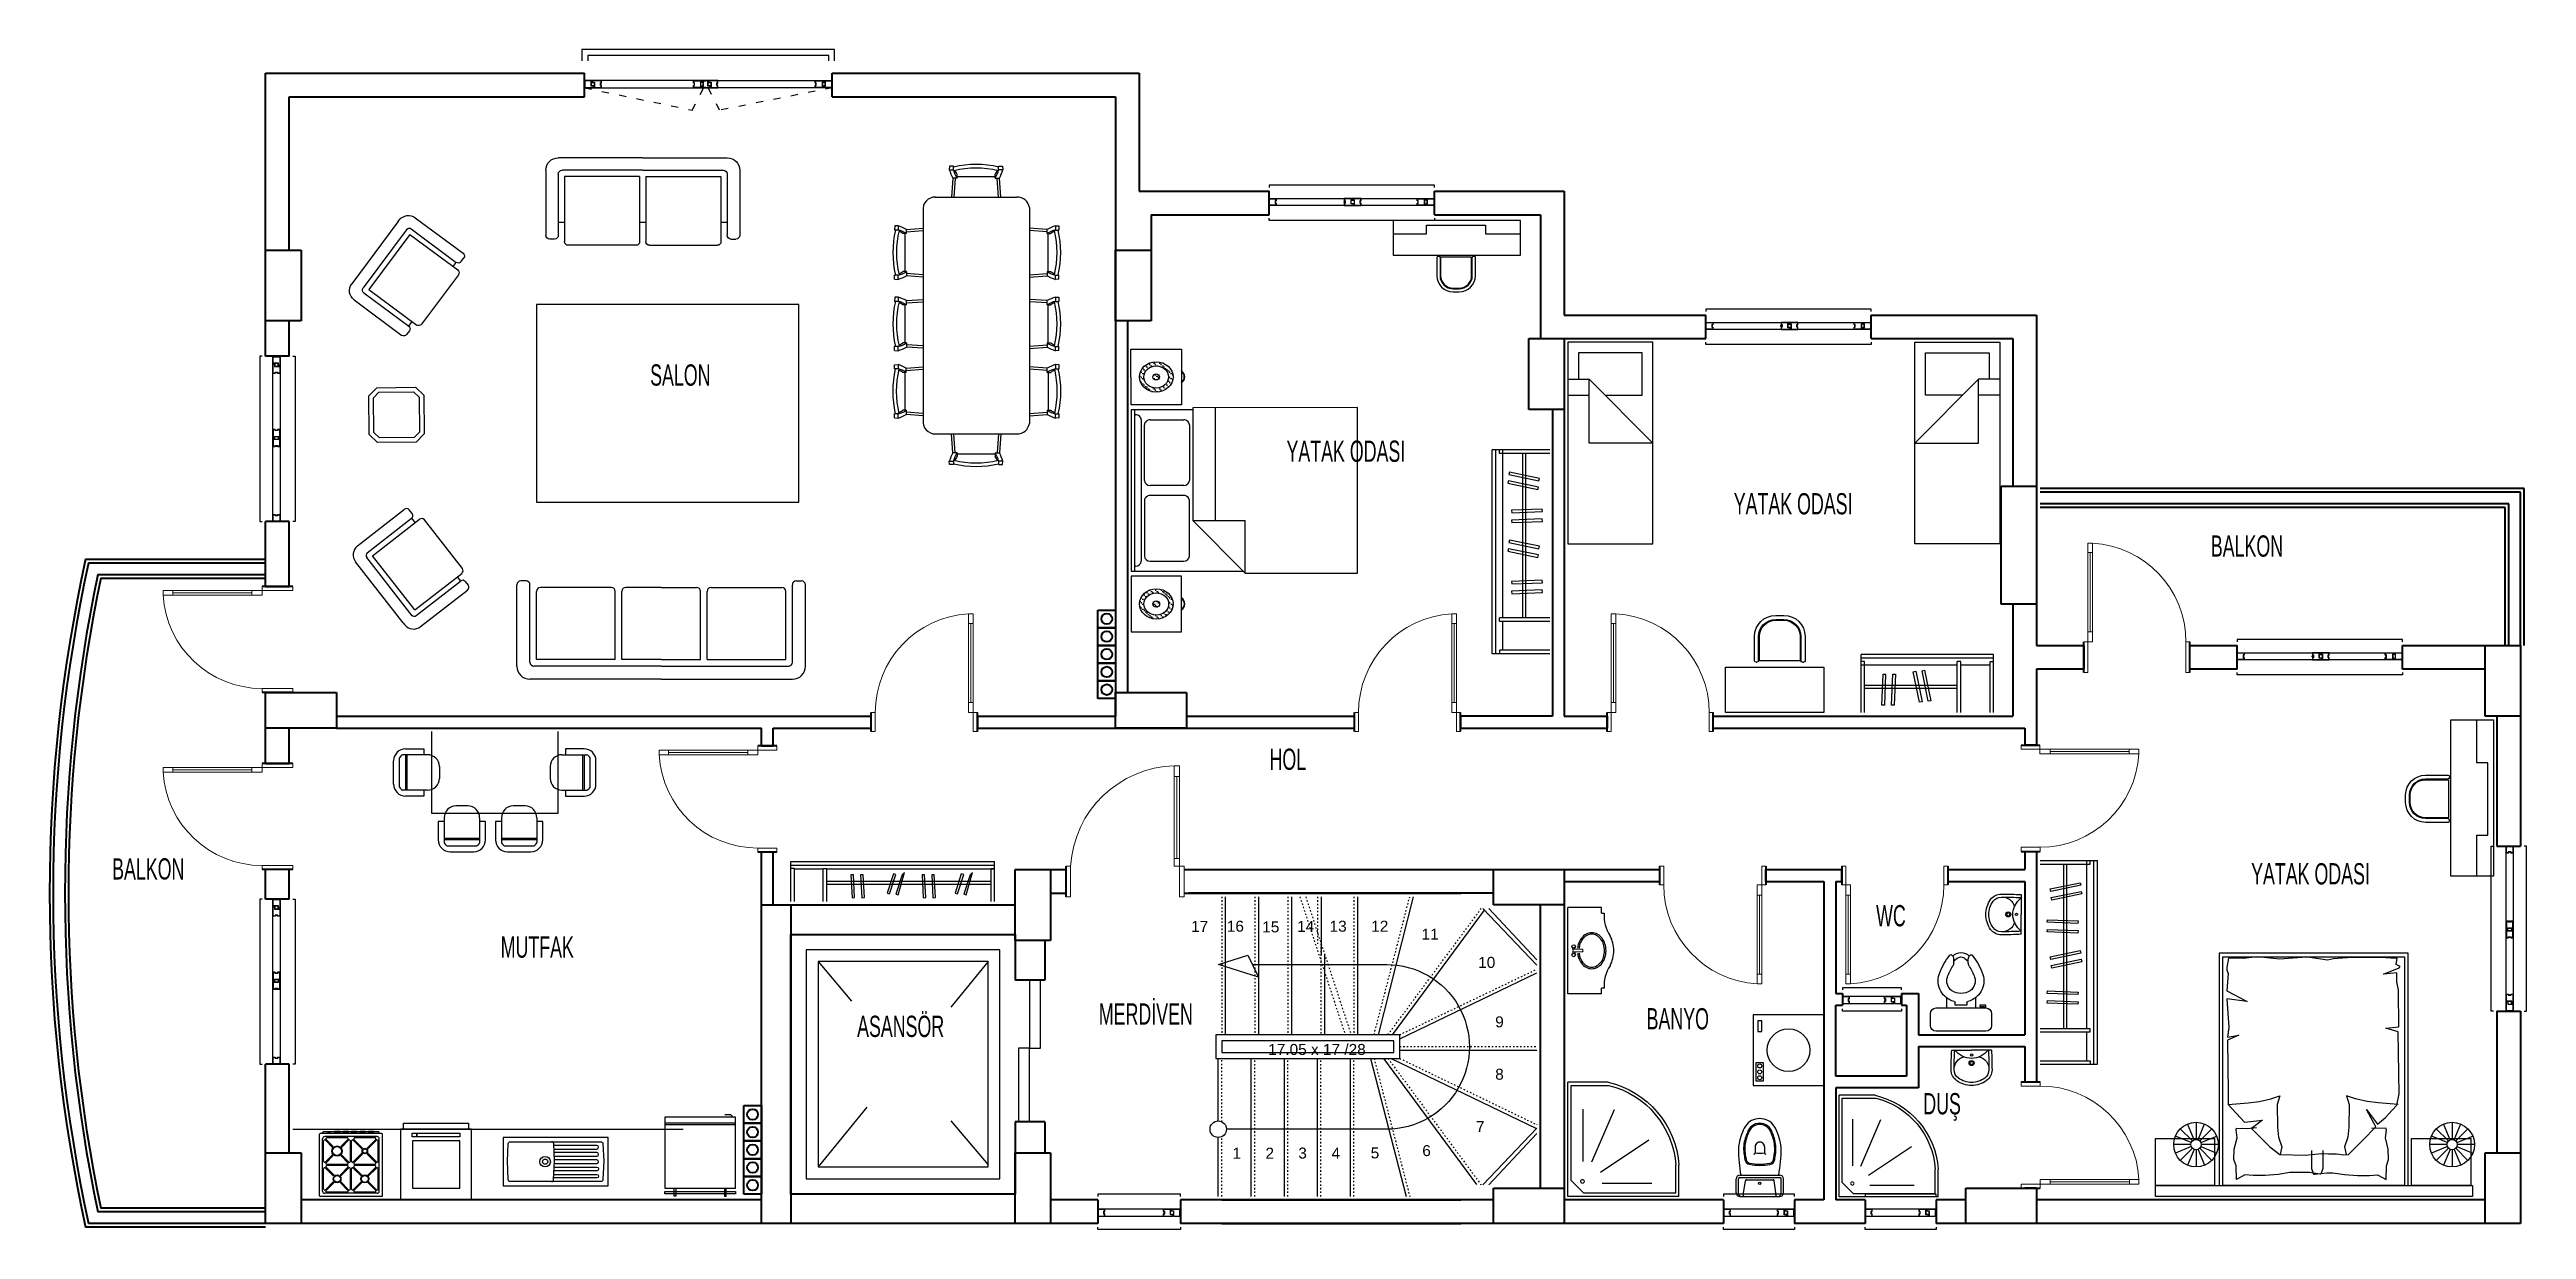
# Model space of a CAD drawing. Header units: millimetres. Extents: x 33 to 2131, y 31 to 1031.
import ezdxf

# ---------------------------------------------------------------- set-up
doc = ezdxf.new("R2010")
doc.units = ezdxf.units.MM
doc.linetypes.add('ACAD_ISO03W100', pattern=[30, 12, -18])
doc.layers.add('14_ISLAK_MEKAN_TEFRİŞ', color=134, linetype='Continuous')
for name, color, linetype, lineweight in [('duvar_40', 45, 'Continuous', 40), ('MERD_30', 31, 'Continuous', 30), ('PENC_25', 74, 'Continuous', 25), ('TEF', 145, 'Continuous', 30), ('yazı', 253, 'Continuous', 20)]:
    doc.layers.add(name, color=color, linetype=linetype, lineweight=lineweight)
doc.styles.add('ARIAL', font='Arial')
doc.styles.add('Kapı-pencere', font='Arial')

msp = doc.modelspace()

# ---------------------------------------------------------------- texts
at = {"layer": 'MERD_30', "style": 'Kapı-pencere'}
for s, p in [('17', (1000.095357, 282.881135, -2082.513979)), ('16', (1030.342812, 283.040298, -2082.513979)), ('15', (1060.329249, 282.463781, -2082.513976)), ('14', (1089.917527, 282.881135, -2082.513979)), ('13', (1117.393086, 283.046665, -2082.513979)), ('12', (1152.61293, 283.03279, -2082.513979)), ('11', (1195.305986, 276.272842, -2082.513979)), ('10', (1243.233794, 252.342687, -2082.513979)), ('9', (1257.656403, 201.973978, -2082.513979)), ('17.05 x 17 /28', (1065.376248, 178.578516, -2082.513976)), ('8', (1257.656403, 157.571907, -2082.513979)), ('7', (1241.421917, 113.250696, -2082.513979)), ('1', (1035.04681, 90.616228, -2082.513979)), ('2', (1063.04681, 90.616228, -2082.513979)), ('3', (1090.88128, 90.781758, -2082.513979)), ('4', (1119.008611, 90.654427, -2082.513979)), ('5', (1152.217811, 90.940921, -2082.513979)), ('6', (1195.900385, 92.863634, -2082.513979))]:
    msp.add_text(s, height=9.333333, dxfattribs=at).set_placement(p)
at = {"layer": 'yazı', "style": 'ARIAL', "width": 0.6}
for s, p in [('SALON', (541.880564, 745.829655, -6562.999728)), ('YATAK ODASI', (1080.887328, 681.250625, -6562.999728)), ('YATAK ODASI', (1459.705231, 636.717389, -6562.999728)), ('BALKON', (1863.815472, 600.885293, -6562.999728)), ('HOL', (1066.503482, 420.205205, -6562.999728)), ('BALKON', (86.18121, 327.261696, -6562.999728)), ('YATAK ODASI', (1897.945743, 323.129083, -6562.999728)), ('WC', (1580.290948, 287.605374, -6562.999728)), ('MUTFAK', (415.290647, 261.002534)), ('ASANSÖR', (717.181032, 193.841212)), ('MERDİVEN', (921.913925, 204.294729, -6562.994446)), ('BANYO', (1385.900023, 200.265807, -6562.999728)), ('DUŞ', (1620.27861, 128.263075, -6562.999728))]:
    msp.add_text(s, height=18, dxfattribs=at).set_placement(p)

# ---------------------------------------------------------------- blocks, each defined once
blk = doc.blocks.new('MASA1')
at = {"layer": 'TEF'}
for p, q in [((795.470464, 931.725216), (795.256178, 928.725216)), ((795.256178, 928.725216), (798.915605, 928.725216)), ((798.915605, 931.725216), (795.470464, 931.725216)), ((798.915605, 928.725216), (798.915605, 931.725216)), ((801.915605, 921.725216), (801.915605, 924.725216)), ((834.025322, 921.725216), (834.025322, 924.725216)), ((837.025322, 931.725216), (840.470464, 931.725216)), ((837.025322, 928.725216), (837.025322, 931.725216)), ((840.684749, 928.725216), (837.025322, 928.725216)), ((840.470464, 931.725216), (840.684749, 928.725216)), ((783.15129, 905.687099), (852.61066, 905.687099)), ((798.256178, 921.725216), (797.110598, 905.687099)), ((801.915605, 921.725216), (798.256178, 921.725216)), ((800.261273, 921.725216), (799.115694, 905.687099)), ((834.025322, 922.725216), (801.915605, 922.725216)), ((834.025322, 921.725216), (837.684749, 921.725216)), ((836.825233, 905.687099), (835.679654, 921.725216)), ((838.830329, 905.687099), (837.684749, 921.725216)), ((749.009326, 881.279274), (748.971323, 877.619847)), ((751.971323, 881.279274), (749.009326, 881.279274)), ((751.971323, 881.279274), (751.971323, 877.619847)), ((773.107866, 893.931662), (773.107866, 716.648454)), ((863.102814, 896.722979), (863.102814, 713.857136)), ((885.136818, 881.279274), (885.136818, 877.619847)), ((885.136818, 881.279274), (888.098816, 881.279274)), ((888.098816, 881.279274), (888.136818, 877.619847)), ((751.971323, 877.619847), (748.971323, 877.619847)), ((758.971323, 874.619847), (755.971323, 874.619847)), ((757.971323, 842.510129), (757.971323, 874.619847)), ((758.971323, 878.279274), (773.089991, 879.28775)), ((758.971323, 874.619847), (758.971323, 878.279274)), ((758.971323, 876.274178), (773.107866, 877.283931)), ((878.136818, 878.279274), (863.098701, 879.353425)), ((878.136818, 876.274178), (863.098701, 877.348329)), ((878.136818, 874.619847), (878.136818, 878.279274)), ((878.136818, 874.619847), (881.136818, 874.619847)), ((879.136818, 842.510129), (879.136818, 874.619847)), ((885.136818, 877.619847), (888.136818, 877.619847)), ((751.971323, 839.510129), (748.971323, 839.510129)), ((748.971323, 836.064988), (748.971323, 839.510129)), ((751.971323, 835.850702), (751.971323, 839.510129)), ((758.971323, 842.510129), (755.971323, 842.510129)), ((758.971323, 842.510129), (758.971323, 838.850702)), ((773.107866, 839.846045), (758.971323, 840.855798)), ((863.098701, 839.781647), (878.136818, 840.855798)), ((878.136818, 842.510129), (881.136818, 842.510129)), ((878.136818, 842.510129), (878.136818, 838.850702)), ((885.136818, 835.850702), (885.136818, 839.510129)), ((885.136818, 839.510129), (888.136818, 839.510129)), ((888.136818, 836.064988), (888.136818, 839.510129)), ((748.971323, 836.064988), (751.971323, 835.850702)), ((749.009326, 820.879216), (748.971323, 817.219789)), ((751.971323, 820.879216), (749.009326, 820.879216)), ((751.971323, 820.879216), (751.971323, 817.219789)), ((773.107866, 837.840949), (758.971323, 838.850702)), ((758.971323, 817.879216), (773.089991, 818.887692)), ((863.098701, 837.776551), (878.136818, 838.850702)), ((878.136818, 817.879216), (863.098701, 818.953367)), ((888.136818, 836.064988), (885.136818, 835.850702)), ((885.136818, 820.879216), (885.136818, 817.219789)), ((885.136818, 820.879216), (888.098816, 820.879216)), ((888.098816, 820.879216), (888.136818, 817.219789)), ((751.971323, 817.219789), (748.971323, 817.219789)), ((758.971323, 814.219789), (755.971323, 814.219789)), ((757.971323, 782.110071), (757.971323, 814.219789)), ((758.971323, 814.219789), (758.971323, 817.879216)), ((758.971323, 815.87412), (773.107866, 816.883873)), ((878.136818, 815.87412), (863.098701, 816.948271)), ((878.136818, 814.219789), (878.136818, 817.879216)), ((878.136818, 814.219789), (881.136818, 814.219789)), ((879.136818, 782.110071), (879.136818, 814.219789)), ((885.136818, 817.219789), (888.136818, 817.219789)), ((751.971323, 779.110071), (748.971323, 779.110071)), ((748.971323, 775.66493), (748.971323, 779.110071)), ((751.971323, 775.450644), (751.971323, 779.110071)), ((758.971323, 782.110071), (755.971323, 782.110071)), ((758.971323, 782.110071), (758.971323, 778.450644)), ((773.107866, 779.445987), (758.971323, 780.45574)), ((773.107866, 777.440891), (758.971323, 778.450644)), ((863.098701, 779.381589), (878.136818, 780.45574)), ((863.098701, 777.376493), (878.136818, 778.450644)), ((878.136818, 782.110071), (881.136818, 782.110071)), ((878.136818, 782.110071), (878.136818, 778.450644)), ((885.136818, 775.450644), (885.136818, 779.110071)), ((885.136818, 779.110071), (888.136818, 779.110071)), ((888.136818, 775.66493), (888.136818, 779.110071)), ((748.83496, 763.485389), (751.83496, 763.699675)), ((748.83496, 760.040248), (748.83496, 763.485389)), ((751.83496, 760.040248), (748.83496, 760.040248)), ((748.971323, 775.66493), (751.971323, 775.450644)), ((751.83496, 763.699675), (751.83496, 760.040248)), ((758.83496, 757.040248), (755.83496, 757.040248)), ((757.83496, 724.93053), (757.83496, 757.040248)), ((758.83496, 760.699675), (773.107866, 761.719168)), ((758.83496, 757.040248), (758.83496, 760.699675)), ((758.83496, 758.694579), (773.107866, 759.714072)), ((878.273181, 760.699675), (863.235064, 761.773826)), ((878.273181, 758.694579), (863.235064, 759.76873)), ((878.273181, 757.040248), (878.273181, 760.699675)), ((878.273181, 757.040248), (881.273181, 757.040248)), ((879.273181, 724.93053), (879.273181, 757.040248)), ((888.136818, 775.66493), (885.136818, 775.450644)), ((888.273181, 763.485389), (885.273181, 763.699675)), ((885.273181, 763.699675), (885.273181, 760.040248)), ((885.273181, 760.040248), (888.273181, 760.040248)), ((888.273181, 760.040248), (888.273181, 763.485389)), ((751.83496, 721.93053), (748.83496, 721.93053)), ((748.83496, 718.485389), (748.83496, 721.93053)), ((748.83496, 718.485389), (751.83496, 718.271103)), ((751.83496, 718.271103), (751.83496, 721.93053)), ((758.83496, 724.93053), (755.83496, 724.93053)), ((758.83496, 724.93053), (758.83496, 721.271103)), ((773.107866, 722.256706), (758.83496, 723.276199)), ((773.107866, 720.25161), (758.83496, 721.271103)), ((863.235064, 722.202048), (878.273181, 723.276199)), ((863.235064, 720.196952), (878.273181, 721.271103)), ((878.273181, 724.93053), (881.273181, 724.93053)), ((878.273181, 724.93053), (878.273181, 721.271103)), ((885.273181, 718.271103), (885.273181, 721.93053)), ((885.273181, 721.93053), (888.273181, 721.93053)), ((888.273181, 718.485389), (885.273181, 718.271103)), ((888.273181, 718.485389), (888.273181, 721.93053)), ((783.15129, 704.893017), (853.508121, 704.893017)), ((798.256178, 688.8549), (797.110598, 704.893017)), ((800.261273, 688.8549), (799.115694, 704.893017)), ((836.825233, 704.893017), (835.679654, 688.8549)), ((838.830329, 704.893017), (837.684749, 688.8549)), ((795.256178, 681.8549), (798.915605, 681.8549)), ((795.470464, 678.8549), (795.256178, 681.8549)), ((798.915605, 678.8549), (795.470464, 678.8549)), ((801.915605, 688.8549), (798.256178, 688.8549)), ((798.915605, 681.8549), (798.915605, 678.8549)), ((801.915605, 688.8549), (801.915605, 685.8549)), ((834.025322, 687.8549), (801.915605, 687.8549)), ((834.025322, 688.8549), (834.025322, 685.8549)), ((834.025322, 688.8549), (837.684749, 688.8549)), ((837.025322, 681.8549), (837.025322, 678.8549)), ((840.684749, 681.8549), (837.025322, 681.8549)), ((837.025322, 678.8549), (840.470464, 678.8549)), ((840.470464, 678.8549), (840.684749, 681.8549))]:
    blk.add_line(p, q, dxfattribs=at)
for centre, radius, start, end in [((847.453748, 946.952746), 55.288599, 199.249337, 207.147844), ((816.081316, 934.939093), 17.463982, 190.604517, 192.902026), ((816.081316, 931.939093), 17.463982, 190.604517, 215.792664), ((817.970464, 850.840926), 82.398472, 76.629173, 103.370827), ((817.970464, 849.27959), 80.898472, 76.623519, 103.376481), ((815.947055, 935.127928), 17.463982, 203.574661, 215.792664), ((816.081316, 934.939093), 17.463982, 215.032499, 215.792664), ((819.859611, 931.939093), 17.463982, 324.207336, 349.395483), ((819.859611, 934.939093), 17.463982, 324.207336, 324.967501), ((819.993872, 935.127928), 17.463982, 324.207336, 336.425339), ((819.859611, 934.939093), 17.463982, 347.097974, 349.395483), ((788.487179, 946.952746), 55.288599, 332.852156, 340.750663), ((783.375655, 895.327321), 10.362208, 88.759319, 187.740545), ((852.835025, 895.327321), 10.362208, 7.740545, 91.240681), ((733.743793, 829.081704), 55.288599, 62.852156, 70.750663), ((903.364348, 829.081704), 55.288599, 109.249337, 117.147844), ((829.855614, 858.564988), 82.398472, 166.629173, 193.370827), ((745.757447, 860.454135), 17.463982, 77.097974, 79.395483), ((831.41695, 858.564988), 80.898472, 166.623519, 193.376481), ((748.757447, 860.454135), 17.463982, 54.207336, 79.395483), ((745.568612, 860.588396), 17.463982, 54.207336, 66.425339), ((745.757447, 860.454135), 17.463982, 54.207336, 54.967501), ((888.350694, 860.454135), 17.463982, 100.604517, 125.792664), ((891.350694, 860.454135), 17.463982, 125.032499, 125.792664), ((891.53953, 860.588396), 17.463982, 113.574661, 125.792664), ((805.691192, 858.564988), 80.898472, 346.623519, 13.376481), ((807.252528, 858.564988), 82.398472, 346.629173, 13.370827), ((891.350694, 860.454135), 17.463982, 100.604517, 102.902026), ((745.757447, 856.675841), 17.463982, 280.604517, 282.902026), ((748.757447, 856.675841), 17.463982, 280.604517, 305.792664), ((745.568612, 856.54158), 17.463982, 293.574661, 305.792664), ((745.757447, 856.675841), 17.463982, 305.032499, 305.792664), ((888.350694, 856.675841), 17.463982, 234.207336, 259.395483), ((891.350694, 856.675841), 17.463982, 234.207336, 234.967501), ((891.53953, 856.54158), 17.463982, 234.207336, 246.425339), ((891.350694, 856.675841), 17.463982, 257.097974, 259.395483), ((733.743793, 888.048272), 55.288599, 289.249337, 297.147844), ((733.743793, 768.681646), 55.288599, 62.852156, 70.750663), ((903.364348, 888.048272), 55.288599, 242.852156, 250.750663), ((903.364348, 768.681646), 55.288599, 109.249337, 117.147844), ((829.855614, 798.16493), 82.398472, 166.629173, 193.370827), ((745.757447, 800.054077), 17.463982, 77.097974, 79.395483), ((831.41695, 798.16493), 80.898472, 166.623519, 193.376481), ((748.757447, 800.054077), 17.463982, 54.207336, 79.395483), ((745.568612, 800.188338), 17.463982, 54.207336, 66.425339), ((745.757447, 800.054077), 17.463982, 54.207336, 54.967501), ((888.350694, 800.054077), 17.463982, 100.604517, 125.792664), ((891.350694, 800.054077), 17.463982, 125.032499, 125.792664), ((891.53953, 800.188338), 17.463982, 113.574661, 125.792664), ((805.691192, 798.16493), 80.898472, 346.623519, 13.376481), ((807.252528, 798.16493), 82.398472, 346.629173, 13.370827), ((891.350694, 800.054077), 17.463982, 100.604517, 102.902026), ((745.757447, 796.275783), 17.463982, 280.604517, 282.902026), ((748.757447, 796.275783), 17.463982, 280.604517, 305.792664), ((733.743793, 827.648214), 55.288599, 289.249337, 297.147844), ((745.568612, 796.141522), 17.463982, 293.574661, 305.792664), ((745.757447, 796.275783), 17.463982, 305.032499, 305.792664), ((888.350694, 796.275783), 17.463982, 234.207336, 259.395483), ((903.364348, 827.648214), 55.288599, 242.852156, 250.750663), ((891.350694, 796.275783), 17.463982, 234.207336, 234.967501), ((891.53953, 796.141522), 17.463982, 234.207336, 246.425339), ((891.350694, 796.275783), 17.463982, 257.097974, 259.395483), ((829.71925, 740.985389), 82.398472, 166.629173, 193.370827), ((745.621084, 742.874536), 17.463982, 77.097974, 79.395483), ((831.280587, 740.985389), 80.898472, 166.623519, 193.376481), ((733.60743, 711.502105), 55.288599, 62.852156, 70.750663), ((748.621084, 742.874536), 17.463982, 54.207336, 79.395483), ((745.432248, 743.008797), 17.463982, 54.207336, 66.425339), ((745.621084, 742.874536), 17.463982, 54.207336, 54.967501), ((903.500711, 711.502105), 55.288599, 109.249337, 117.147844), ((888.487058, 742.874536), 17.463982, 100.604517, 125.792664), ((891.487058, 742.874536), 17.463982, 125.032499, 125.792664), ((891.675893, 743.008797), 17.463982, 113.574661, 125.792664), ((805.827555, 740.985389), 80.898472, 346.623519, 13.376481), ((807.388891, 740.985389), 82.398472, 346.629173, 13.370827), ((891.487058, 742.874536), 17.463982, 100.604517, 102.902026), ((745.621084, 739.096242), 17.463982, 280.604517, 282.902026), ((748.621084, 739.096242), 17.463982, 280.604517, 305.792664), ((733.60743, 770.468673), 55.288599, 289.249337, 297.147844), ((745.432248, 738.961981), 17.463982, 293.574661, 305.792664), ((745.621084, 739.096242), 17.463982, 305.032499, 305.792664), ((783.375655, 715.252795), 10.362208, 172.259455, 271.240681), ((852.835025, 715.252795), 10.362208, 268.759319, 352.259455), ((903.500711, 770.468673), 55.288599, 242.852156, 250.750663), ((888.487058, 739.096242), 17.463982, 234.207336, 259.395483), ((891.487058, 739.096242), 17.463982, 234.207336, 234.967501), ((891.675893, 738.961981), 17.463982, 234.207336, 246.425339), ((891.487058, 739.096242), 17.463982, 257.097974, 259.395483), ((847.453748, 663.62737), 55.288599, 152.852156, 160.750663), ((816.081316, 678.641023), 17.463982, 144.207336, 169.395483), ((816.081316, 675.641023), 17.463982, 167.097974, 169.395483), ((817.970464, 759.73919), 82.398472, 256.629173, 283.370827), ((817.970464, 761.300526), 80.898472, 256.623519, 283.376481), ((815.947055, 675.452188), 17.463982, 144.207336, 156.425339), ((816.081316, 675.641023), 17.463982, 144.207336, 144.967501), ((819.859611, 678.641023), 17.463982, 10.604517, 35.792664), ((819.859611, 675.641023), 17.463982, 35.032499, 35.792664), ((819.993872, 675.452188), 17.463982, 23.574661, 35.792664), ((819.859611, 675.641023), 17.463982, 10.604517, 12.902026), ((788.487179, 663.62737), 55.288599, 19.249337, 27.147844)]:
    blk.add_arc(centre, radius, start, end, dxfattribs=at)
blk = doc.blocks.new('MASA2')
at = {"layer": 'TEF', "linetype": 'ByBlock'}
for p, q in [((356.872525, 383.32076), (356.872525, 452.673415)), ((463.719362, 452.673415), (463.719362, 383.32076)), ((324.628883, 408.00259), (324.628883, 427.991585)), ((329.633521, 405.56589), (329.633521, 430.428285)), ((353.390774, 433.011002), (332.216238, 433.011002)), ((334.638159, 433.011002), (334.638159, 402.983173)), ((334.652938, 438.01564), (350.331455, 438.01564)), ((335.889319, 433.011002), (335.889319, 402.983173)), ((350.331455, 438.01564), (350.331455, 433.011002)), ((363.414828, 422.986947), (363.414828, 413.007228)), ((457.177059, 422.986947), (457.177059, 413.007228)), ((467.201113, 433.011002), (488.375649, 433.011002)), ((470.260432, 438.01564), (470.260432, 433.011002)), ((485.938949, 438.01564), (470.260432, 438.01564)), ((484.702568, 433.011002), (484.702568, 402.983173)), ((485.953728, 433.011002), (485.953728, 402.983173)), ((490.958366, 405.56589), (490.958366, 430.428285)), ((495.963004, 408.00259), (495.963004, 427.991585)), ((353.390774, 402.983173), (332.216238, 402.983173)), ((350.331455, 402.983173), (350.331455, 397.978535)), ((467.201113, 402.983173), (488.375649, 402.983173)), ((470.260432, 402.983173), (470.260432, 397.978535)), ((350.331455, 397.978535), (334.652938, 397.978535)), ((463.719362, 383.32076), (356.872525, 383.32076)), ((367.41231, 379.589453), (367.41231, 358.414917)), ((387.416084, 389.613508), (377.436365, 389.613508)), ((397.440139, 379.589453), (397.440139, 358.414917)), ((415.925099, 379.589453), (415.925099, 358.414917)), ((435.928873, 389.613508), (425.949154, 389.613508)), ((445.952928, 379.589453), (445.952928, 358.414917)), ((470.260432, 397.978535), (485.938949, 397.978535)), ((367.41231, 376.530134), (362.407672, 376.530134)), ((362.407672, 376.530134), (362.407672, 360.851617)), ((397.440139, 362.087998), (367.41231, 362.087998)), ((397.440139, 360.836838), (367.41231, 360.836838)), ((402.444777, 376.530134), (397.440139, 376.530134)), ((402.444777, 360.851617), (402.444777, 376.530134)), ((410.920461, 376.530134), (410.920461, 360.851617)), ((415.925099, 376.530134), (410.920461, 376.530134)), ((445.952928, 362.087998), (415.925099, 362.087998)), ((445.952928, 360.836838), (415.925099, 360.836838)), ((450.957566, 376.530134), (445.952928, 376.530134)), ((450.957566, 360.851617), (450.957566, 376.530134)), ((369.995027, 355.8322), (394.857422, 355.8322)), ((372.431727, 350.827562), (392.420722, 350.827562)), ((418.507815, 355.8322), (443.370211, 355.8322)), ((420.944515, 350.827562), (440.933511, 350.827562))]:
    blk.add_line(p, q, dxfattribs=at)
for centre, radius, start, end in [((334.652938, 427.991585), 10.024055, 90, 180), ((334.652938, 427.991585), 5.57961, 115.89448, 154.10552), ((353.390774, 422.986947), 10.024055, 0, 90), ((467.201113, 422.986947), 10.024055, 90, 180), ((485.938949, 427.991585), 10.024055, 0, 90), ((485.938949, 427.991585), 5.57961, 25.89448, 64.10552), ((334.652938, 408.00259), 10.024055, 180, 270), ((334.652938, 408.00259), 5.57961, 205.89448, 244.10552), ((353.390774, 413.007228), 10.024055, 270, 0), ((467.201113, 413.007228), 10.024055, 180, 270), ((485.938949, 408.00259), 10.024055, 270, 0), ((485.938949, 408.00259), 5.57961, 295.89448, 334.10552), ((377.436365, 379.589453), 10.024055, 90, 180), ((387.416084, 379.589453), 10.024055, 0, 90), ((425.949154, 379.589453), 10.024055, 90, 180), ((435.928873, 379.589453), 10.024055, 0, 90), ((372.431727, 360.851617), 10.024055, 180, 270), ((372.431727, 360.851617), 5.57961, 205.89448, 244.10552), ((392.420722, 360.851617), 10.024055, 270, 0), ((392.420722, 360.851617), 5.57961, 295.89448, 334.10552), ((420.944515, 360.851617), 10.024055, 180, 270), ((420.944515, 360.851617), 5.57961, 205.89448, 244.10552), ((440.933511, 360.851617), 10.024055, 270, 0), ((440.933511, 360.851617), 5.57961, 295.89448, 334.10552)]:
    blk.add_arc(centre, radius, start, end, dxfattribs=at)
blk = doc.blocks.new('PORT1')
at = {"layer": 'TEF'}
for p, q in [((661.059812, 308.673434), (661.059812, 342.533063)), ((661.059812, 342.533063), (833.68801, 342.533063)), ((661.059812, 339.543353), (833.68801, 339.543353)), ((664.049522, 336.553642), (661.059812, 336.553642)), ((664.049522, 308.673434), (664.049522, 336.553642)), ((664.049522, 336.256037), (688.44455, 336.256037)), ((664.883421, 336.256037), (688.44455, 336.256037)), ((688.44455, 308.673434), (688.44455, 336.553642)), ((688.44455, 336.553642), (691.43426, 336.553642)), ((691.43426, 308.673434), (691.43426, 336.553642)), ((691.43426, 336.256037), (833.68801, 336.256037)), ((830.698299, 308.673434), (830.698299, 336.553642)), ((830.698299, 336.553642), (833.68801, 336.553642)), ((833.68801, 308.673434), (833.68801, 342.533063)), ((691.43426, 325.990023), (830.698299, 325.990023)), ((691.43426, 323.393764), (830.698299, 323.393764))]:
    blk.add_line(p, q, dxfattribs=at)
at = {"layer": 'TEF', "flags": 128}
for points in [[(711.90886, 331.158213), (712.946922, 311.842656), (715.109828, 311.929205), (714.071766, 331.244762), (711.90886, 331.158213)], [(720.147044, 331.158213), (721.185106, 311.842656), (723.348012, 311.929205), (722.309951, 331.244762), (720.147044, 331.158213)], [(747.899772, 332.032515), (742.618043, 315.63208), (744.737414, 315.191714), (750.019143, 331.592149), (747.899772, 332.032515)], [(755.259547, 331.167092), (749.977818, 314.766657), (752.097189, 314.326291), (757.378918, 333.119683), (755.259547, 331.167092)], [(772.167287, 331.158213), (773.205349, 311.842656), (775.368255, 311.929205), (774.330193, 331.244762), (772.167287, 331.158213)], [(780.405471, 331.158213), (781.443533, 311.842656), (783.606439, 311.929205), (782.568377, 331.244762), (780.405471, 331.158213)], [(805.447371, 332.032515), (800.165641, 315.63208), (802.285012, 315.191714), (807.566741, 331.592149), (805.447371, 332.032515)], [(812.807146, 331.167092), (807.525417, 314.766657), (809.644787, 314.326291), (814.926516, 333.119683), (812.807146, 331.167092)]]:
    blk.add_lwpolyline(points, dxfattribs=at)
blk = doc.blocks.new('1')
at = {"layer": 'duvar_40'}
for p, q in [((236.156671, 310.673415, -2082.513976), (216.156671, 310.673415, -2082.513976)), ((236.156671, 170.673415, -2082.513976), (216.156671, 170.673415, -2082.513976))]:
    blk.add_line(p, q, dxfattribs=at)
at = {"layer": 'PENC_25'}
for p, q in [((222.365153, 176.648638, -2082.513976), (222.365153, 296.134416, -2082.513976)), ((228.365156, 296.134416, -2082.513976), (228.365156, 176.648638, -2082.513976))]:
    blk.add_line(p, q, dxfattribs=at)
at = {"layer": 'PENC_25', "elevation": -2082.513976, "flags": 128}
for points in [[(213.156671, 310.673415), (211.156671, 310.673415), (211.156671, 170.673415), (213.156671, 170.673415)], [(239.156671, 310.673415), (241.073638, 310.673415), (241.073638, 170.673415), (239.156671, 170.673415)]]:
    blk.add_lwpolyline(points, dxfattribs=at)
for points in [[(222.365153, 310.673415), (228.365156, 310.673415)], [(228.365156, 310.673415), (228.365156, 302.648632), (226.865154, 302.648632), (226.865154, 304.648633), (222.365153, 304.648633), (222.365153, 310.673415), (225.365154, 310.673415)], [(222.365153, 296.134416), (222.365153, 304.348633), (223.865154, 304.348633), (223.865154, 302.348632), (228.365156, 302.348632), (228.365156, 296.134416), (226.365154, 296.134416), (226.365154, 296.834416), (224.365154, 296.834416), (224.365154, 296.134416)], [(228.165156, 310.248636), (228.165156, 302.848632), (227.065154, 302.848632), (227.065154, 304.848633), (222.565153, 304.848633), (222.565153, 310.248636), (224.165154, 310.248636), (226.565154, 310.248636)], [(222.565153, 296.334416), (222.565153, 304.148633), (223.665154, 304.148633), (223.665154, 302.148632), (228.165156, 302.148632), (228.165156, 296.334416), (226.565154, 296.334416), (226.565154, 297.034416), (224.165154, 297.034416), (224.165154, 296.334416)], [(222.365153, 248.610773), (222.365153, 240.61077), (223.865154, 240.61077), (223.865154, 242.610771), (228.365156, 242.610771), (228.365156, 248.610773), (226.365154, 248.610773), (226.365154, 247.910773), (224.365154, 247.910773), (224.365154, 248.610773)], [(228.365156, 234.310768), (228.365156, 242.310771), (226.865154, 242.310771), (226.865154, 240.31077), (222.365153, 240.31077), (222.365153, 234.310768), (224.365154, 234.310768), (224.365154, 235.010768), (226.365154, 235.010768), (226.365154, 234.310768)], [(222.565153, 248.410773), (222.565153, 240.81077), (223.665154, 240.81077), (223.665154, 242.810771), (228.165156, 242.810771), (228.165156, 248.410773), (226.565154, 248.410773), (226.565154, 247.710773), (224.165154, 247.710773), (224.165154, 248.410773)], [(228.165156, 234.510768), (228.165156, 242.110771), (227.065154, 242.110771), (227.065154, 240.11077), (222.565153, 240.11077), (222.565153, 234.510768), (224.165154, 234.510768), (224.165154, 235.210768), (226.565154, 235.210768), (226.565154, 234.510768)], [(224.865154, 234.110768), (224.865154, 235.010768), (225.865154, 235.010768), (225.865154, 234.110768)], [(228.365156, 176.648638), (228.365156, 170.673415), (222.365153, 170.673415), (222.365153, 176.648638), (224.365154, 176.648638), (224.365154, 175.948638), (226.365154, 175.948638), (226.365154, 176.648638)], [(222.365153, 170.673415), (228.365156, 170.673415), (228.365156, 170.673415)], [(228.165156, 176.448638), (228.165156, 170.848635), (222.565153, 170.848635), (222.565153, 176.448638), (224.165154, 176.448638), (224.165154, 175.748638), (226.565154, 175.748638), (226.565154, 176.448638)]]:
    blk.add_lwpolyline(points, close=True, dxfattribs=at)
blk = doc.blocks.new('2')
at = {"layer": 'duvar_40'}
for p, q in [((239.201348, 425.673415, -2082.513976), (213.201255, 425.673415, -2082.513976)), ((216.201428, 425.67342, -2082.513976), (236.201428, 425.67342, -2082.513976)), ((239.156764, 335.673415, -2082.513976), (213.156671, 335.673415, -2082.513976)), ((236.156844, 335.67342, -2082.513976), (216.156844, 335.67342, -2082.513976)), ((236.156088, 335.661897, -2082.513976), (236.156088, 335.673415, -2082.513976)), ((236.156088, 335.673415, -2082.513976), (236.156088, 335.661897, -2082.513976))]:
    blk.add_line(p, q, dxfattribs=at)
at = {"layer": 'PENC_25', "lineweight": 20}
for p, q in [((129.477849, 418.200837, -2082.513976), (129.477849, 422.200837, -2082.513976)), ((213.156671, 425.673415, -2082.513976), (239.201399, 425.673415, -2082.513976)), ((213.201255, 422.200837, -2082.513976), (213.201255, 425.673415, -2082.513976)), ((239.201348, 422.200837, -2082.513976), (213.201255, 422.200837, -2082.513976)), ((239.201348, 425.673415, -2082.513976), (239.201348, 422.200837, -2082.513976)), ((213.156671, 335.673415, -2082.513976), (213.156671, 339.145994, -2082.513976)), ((213.156671, 339.145994, -2082.513976), (239.156764, 339.145994, -2082.513976)), ((239.156764, 339.145994, -2082.513976), (239.156764, 335.673415, -2082.513976)), ((239.156815, 335.673415, -2082.513976), (213.156671, 335.673415, -2082.513976))]:
    blk.add_line(p, q, dxfattribs=at)
at = {"layer": 'PENC_25', "lineweight": 20, "elevation": -2082.513976, "flags": 128}
blk.add_lwpolyline([(129.477849, 422.200837), (213.201255, 422.200837), (213.201255, 418.200837), (129.477849, 418.200837), (137.550285, 418.200837), (137.550285, 422.200837), (137.550285, 420.200837), (204.639352, 420.200837), (204.639352, 418.200837), (204.639352, 422.200837)], dxfattribs=at)
at = {"layer": 'PENC_25', "lineweight": 20}
blk.add_arc((213.145369, 422.948083, -2082.513976), 83.80209, 183.247447, 270.007727, dxfattribs=at)
blk = doc.blocks.new('3')
at = {"layer": 'duvar_40'}
for p, q in [((239.201348, 575.673415, -2082.513976), (213.201255, 575.673415, -2082.513976)), ((216.201428, 575.67342, -2082.513976), (236.201428, 575.67342, -2082.513976)), ((239.156764, 485.673415, -2082.513976), (213.156671, 485.673415, -2082.513976)), ((236.156844, 485.67342, -2082.513976), (216.156844, 485.67342, -2082.513976)), ((236.156088, 485.661897, -2082.513976), (236.156088, 485.673415, -2082.513976)), ((236.156088, 485.673415, -2082.513976), (236.156088, 485.661897, -2082.513976))]:
    blk.add_line(p, q, dxfattribs=at)
at = {"layer": 'PENC_25', "lineweight": 20}
for p, q in [((129.477849, 568.200837, -2082.513976), (129.477849, 572.200837, -2082.513976)), ((213.156671, 575.673415, -2082.513976), (239.201399, 575.673415, -2082.513976)), ((213.201255, 572.200837, -2082.513976), (213.201255, 575.673415, -2082.513976)), ((239.201348, 572.200837, -2082.513976), (213.201255, 572.200837, -2082.513976)), ((239.201348, 575.673415, -2082.513976), (239.201348, 572.200837, -2082.513976)), ((213.156671, 485.673415, -2082.513976), (213.156671, 489.145994, -2082.513976)), ((213.156671, 489.145994, -2082.513976), (239.156764, 489.145994, -2082.513976)), ((239.156815, 485.673415, -2082.513976), (213.156671, 485.673415, -2082.513976)), ((239.156764, 489.145994, -2082.513976), (239.156764, 485.673415, -2082.513976))]:
    blk.add_line(p, q, dxfattribs=at)
at = {"layer": 'PENC_25', "lineweight": 20, "elevation": -2082.513976, "flags": 128}
blk.add_lwpolyline([(129.477849, 572.200837), (213.201255, 572.200837), (213.201255, 568.200837), (129.477849, 568.200837), (137.550285, 568.200837), (137.550285, 572.200837), (137.550285, 570.200837), (204.639352, 570.200837), (204.639352, 568.200837), (204.639352, 572.200837)], dxfattribs=at)
at = {"layer": 'PENC_25', "lineweight": 20}
blk.add_arc((213.145369, 572.948083, -2082.513976), 83.80209, 183.247447, 270.007727, dxfattribs=at)
blk = doc.blocks.new('4')
at = {"layer": 'duvar_40'}
for p, q in [((236.156671, 770.673415, -2082.513976), (216.156671, 770.673415, -2082.513976)), ((236.156671, 630.673415, -2082.513976), (216.156671, 630.673415, -2082.513976))]:
    blk.add_line(p, q, dxfattribs=at)
at = {"layer": 'PENC_25'}
for p, q in [((222.365153, 636.648638, -2082.513976), (222.365153, 756.134416, -2082.513976)), ((228.365156, 756.134416, -2082.513976), (228.365156, 636.648638, -2082.513976))]:
    blk.add_line(p, q, dxfattribs=at)
at = {"layer": 'PENC_25', "elevation": -2082.513976, "flags": 128}
for points in [[(213.156671, 770.673415), (211.156671, 770.673415), (211.156671, 630.673415), (213.156671, 630.673415)], [(239.156671, 770.673415), (241.073638, 770.673415), (241.073638, 630.673415), (239.156671, 630.673415)]]:
    blk.add_lwpolyline(points, dxfattribs=at)
for points in [[(222.365153, 770.673415), (228.365156, 770.673415)], [(228.365156, 770.673415), (228.365156, 762.648632), (226.865154, 762.648632), (226.865154, 764.648633), (222.365153, 764.648633), (222.365153, 770.673415), (225.365154, 770.673415)], [(222.365153, 756.134416), (222.365153, 764.348633), (223.865154, 764.348633), (223.865154, 762.348632), (228.365156, 762.348632), (228.365156, 756.134416), (226.365154, 756.134416), (226.365154, 756.834416), (224.365154, 756.834416), (224.365154, 756.134416)], [(228.165156, 770.248636), (228.165156, 762.848632), (227.065154, 762.848632), (227.065154, 764.848633), (222.565153, 764.848633), (222.565153, 770.248636), (224.165154, 770.248636), (226.565154, 770.248636)], [(222.565153, 756.334416), (222.565153, 764.148633), (223.665154, 764.148633), (223.665154, 762.148632), (228.165156, 762.148632), (228.165156, 756.334416), (226.565154, 756.334416), (226.565154, 757.034416), (224.165154, 757.034416), (224.165154, 756.334416)], [(222.365153, 708.610773), (222.365153, 700.61077), (223.865154, 700.61077), (223.865154, 702.610771), (228.365156, 702.610771), (228.365156, 708.610773), (226.365154, 708.610773), (226.365154, 707.910773), (224.365154, 707.910773), (224.365154, 708.610773)], [(228.365156, 694.310768), (228.365156, 702.310771), (226.865154, 702.310771), (226.865154, 700.31077), (222.365153, 700.31077), (222.365153, 694.310768), (224.365154, 694.310768), (224.365154, 695.010768), (226.365154, 695.010768), (226.365154, 694.310768)], [(222.565153, 708.410773), (222.565153, 700.81077), (223.665154, 700.81077), (223.665154, 702.810771), (228.165156, 702.810771), (228.165156, 708.410773), (226.565154, 708.410773), (226.565154, 707.710773), (224.165154, 707.710773), (224.165154, 708.410773)], [(228.165156, 694.510768), (228.165156, 702.110771), (227.065154, 702.110771), (227.065154, 700.11077), (222.565153, 700.11077), (222.565153, 694.510768), (224.165154, 694.510768), (224.165154, 695.210768), (226.565154, 695.210768), (226.565154, 694.510768)], [(224.865154, 694.110768), (224.865154, 695.010768), (225.865154, 695.010768), (225.865154, 694.110768)], [(228.365156, 636.648638), (228.365156, 630.673415), (222.365153, 630.673415), (222.365153, 636.648638), (224.365154, 636.648638), (224.365154, 635.948638), (226.365154, 635.948638), (226.365154, 636.648638)], [(222.365153, 630.673415), (228.365156, 630.673415), (228.365156, 630.673415)], [(228.165156, 636.448638), (228.165156, 630.848635), (222.565153, 630.848635), (222.565153, 636.448638), (224.165154, 636.448638), (224.165154, 635.748638), (226.565154, 635.748638), (226.565154, 636.448638)]]:
    blk.add_lwpolyline(points, close=True, dxfattribs=at)
blk = doc.blocks.new('5')
at = {"layer": 'duvar_40'}
for p, q in [((486.156671, 990.673415, -2082.513976), (486.156671, 1010.673415, -2082.513976)), ((696.156671, 990.673415, -2082.513976), (696.156671, 1010.673415, -2082.513976))]:
    blk.add_line(p, q, dxfattribs=at)
at = {"layer": 'MERD_30', "elevation": -2082.513976, "flags": 128}
for points in [[(698.149288, 1021.184422), (698.149288, 1030.684422), (484.156671, 1030.684422), (484.156671, 1021.184422)], [(693.149288, 1021.184422), (693.149288, 1025.684422), (489.156671, 1025.684422), (489.156671, 1021.184422)]]:
    blk.add_lwpolyline(points, dxfattribs=at)
at = {"layer": 'PENC_25'}
for p, q in [((486.15666, 1004.302634, -2082.513976), (486.15666, 1004.302634, -2082.513976)), ((486.15666, 1004.302634, -2082.513976), (486.15666, 998.302631, -2082.513976)), ((486.15666, 998.302631, -2082.513976), (486.15666, 1004.302634, -2082.513976)), ((492.181442, 1004.302634, -2082.513976), (486.15666, 1004.302634, -2082.513976)), ((486.15666, 1004.302634, -2082.513976), (486.15666, 1001.302632, -2082.513976)), ((486.15666, 1001.302632, -2082.513976), (486.15666, 1001.302632, -2082.513976)), ((486.15666, 1001.302632, -2082.513976), (486.15666, 1001.302632, -2082.513976)), ((486.15666, 1001.302632, -2082.513976), (486.15666, 1001.302632, -2082.513976)), ((486.15666, 1001.302632, -2082.513976), (486.15666, 998.302631, -2082.513976)), ((486.15666, 998.302631, -2082.513976), (486.15666, 998.302631, -2082.513976)), ((486.15666, 998.302631, -2082.513976), (494.181443, 998.302631, -2082.513976)), ((491.981442, 1004.102634, -2082.513976), (486.581439, 1004.102634, -2082.513976)), ((486.581439, 1004.102634, -2082.513976), (486.581439, 1002.502632, -2082.513976)), ((486.581439, 1002.502632, -2082.513976), (486.581439, 1002.502632, -2082.513976)), ((486.581439, 1002.502632, -2082.513976), (486.581439, 1000.102632, -2082.513976)), ((486.581439, 1000.102632, -2082.513976), (486.581439, 1000.102632, -2082.513976)), ((486.581439, 1000.102632, -2082.513976), (486.581439, 998.502631, -2082.513976)), ((486.581439, 998.502631, -2082.513976), (493.981443, 998.502631, -2082.513976)), ((491.981442, 999.602632, -2082.513976), (491.981442, 1004.102634, -2082.513976)), ((493.981443, 999.602632, -2082.513976), (491.981442, 999.602632, -2082.513976)), ((492.181442, 999.802632, -2082.513976), (492.181442, 1004.302634, -2082.513976)), ((494.181443, 999.802632, -2082.513976), (492.181442, 999.802632, -2082.513976)), ((500.695659, 1004.302634, -2082.513976), (492.481442, 1004.302634, -2082.513976)), ((492.481442, 1004.302634, -2082.513976), (492.481442, 1002.802632, -2082.513976)), ((492.481442, 1002.802632, -2082.513976), (494.481443, 1002.802632, -2082.513976)), ((500.495659, 1004.102634, -2082.513976), (492.681442, 1004.102634, -2082.513976)), ((492.681442, 1004.102634, -2082.513976), (492.681442, 1003.002632, -2082.513976)), ((492.681442, 1003.002632, -2082.513976), (494.681443, 1003.002632, -2082.513976)), ((493.981443, 998.502631, -2082.513976), (493.981443, 999.602632, -2082.513976)), ((494.181443, 998.302631, -2082.513976), (494.181443, 999.802632, -2082.513976)), ((494.481443, 1002.802632, -2082.513976), (494.481443, 998.302631, -2082.513976)), ((494.481443, 998.302631, -2082.513976), (500.695659, 998.302631, -2082.513976)), ((494.681443, 1003.002632, -2082.513976), (494.681443, 998.502631, -2082.513976)), ((494.681443, 998.502631, -2082.513976), (500.495659, 998.502631, -2082.513976)), ((499.795659, 1000.102632, -2082.513976), (499.795659, 1002.502632, -2082.513976)), ((499.795659, 1002.502632, -2082.513976), (500.495659, 1002.502632, -2082.513976)), ((500.495659, 1000.102632, -2082.513976), (499.795659, 1000.102632, -2082.513976)), ((499.995659, 1000.302632, -2082.513976), (499.995659, 1002.302632, -2082.513976)), ((499.995659, 1002.302632, -2082.513976), (500.695659, 1002.302632, -2082.513976)), ((500.695659, 1000.302632, -2082.513976), (499.995659, 1000.302632, -2082.513976)), ((500.495659, 1002.502632, -2082.513976), (500.495659, 1004.102634, -2082.513976)), ((500.495659, 998.502631, -2082.513976), (500.495659, 1000.102632, -2082.513976)), ((500.695659, 1002.302632, -2082.513976), (500.695659, 1004.302634, -2082.513976)), ((588.927814, 1004.302634, -2082.513976), (500.695659, 1004.302634, -2082.513976)), ((500.695659, 998.302631, -2082.513976), (500.695659, 1000.302632, -2082.513976)), ((500.695659, 998.302631, -2082.513976), (588.927814, 998.302631, -2082.513976)), ((578.62781, 1004.302634, -2082.513976), (586.627813, 1004.302634, -2082.513976)), ((578.62781, 1002.302632, -2082.513976), (578.62781, 1004.302634, -2082.513976)), ((579.32781, 1002.302632, -2082.513976), (578.62781, 1002.302632, -2082.513976)), ((578.62781, 998.302631, -2082.513976), (578.62781, 1000.302632, -2082.513976)), ((578.62781, 1000.302632, -2082.513976), (579.32781, 1000.302632, -2082.513976)), ((584.627812, 998.302631, -2082.513976), (578.62781, 998.302631, -2082.513976)), ((578.82781, 1004.102634, -2082.513976), (586.427813, 1004.102634, -2082.513976)), ((578.82781, 1002.502632, -2082.513976), (578.82781, 1004.102634, -2082.513976)), ((579.52781, 1002.502632, -2082.513976), (578.82781, 1002.502632, -2082.513976)), ((578.82781, 998.502631, -2082.513976), (578.82781, 1000.102632, -2082.513976)), ((578.82781, 1000.102632, -2082.513976), (579.52781, 1000.102632, -2082.513976)), ((584.427812, 998.502631, -2082.513976), (578.82781, 998.502631, -2082.513976)), ((579.32781, 1000.302632, -2082.513976), (579.32781, 1002.302632, -2082.513976)), ((579.52781, 1000.102632, -2082.513976), (579.52781, 1002.502632, -2082.513976)), ((586.427813, 1003.002632, -2082.513976), (584.427812, 1003.002632, -2082.513976)), ((584.427812, 1003.002632, -2082.513976), (584.427812, 998.502631, -2082.513976)), ((586.627813, 1002.802632, -2082.513976), (584.627812, 1002.802632, -2082.513976)), ((584.627812, 1002.802632, -2082.513976), (584.627812, 998.302631, -2082.513976)), ((584.927812, 998.302631, -2082.513976), (584.927812, 999.802632, -2082.513976)), ((584.927812, 999.802632, -2082.513976), (586.927813, 999.802632, -2082.513976)), ((588.927814, 998.302631, -2082.513976), (584.927812, 998.302631, -2082.513976)), ((585.127812, 998.502631, -2082.513976), (585.127812, 999.602632, -2082.513976)), ((585.127812, 999.602632, -2082.513976), (587.127813, 999.602632, -2082.513976)), ((588.927814, 998.502631, -2082.513976), (585.127812, 998.502631, -2082.513976)), ((586.427813, 1004.102634, -2082.513976), (586.427813, 1003.002632, -2082.513976)), ((586.627813, 1004.302634, -2082.513976), (586.627813, 1002.802632, -2082.513976)), ((586.927813, 999.802632, -2082.513976), (586.927813, 1004.302634, -2082.513976)), ((586.927813, 1004.302634, -2082.513976), (588.927814, 1004.302634, -2082.513976)), ((587.127813, 999.602632, -2082.513976), (587.127813, 1004.102634, -2082.513976)), ((587.127813, 1004.102634, -2082.513976), (588.927814, 1004.102634, -2082.513976)), ((590.927814, 1004.302634, -2082.513976), (588.927814, 1004.302634, -2082.513976)), ((588.927814, 1004.302634, -2082.513976), (681.61766, 1004.302634, -2082.513976)), ((590.727814, 1004.102634, -2082.513976), (588.927814, 1004.102634, -2082.513976)), ((588.927814, 998.502631, -2082.513976), (592.727815, 998.502631, -2082.513976)), ((588.927814, 998.302631, -2082.513976), (592.927815, 998.302631, -2082.513976)), ((681.61766, 998.302631, -2082.513976), (588.927814, 998.302631, -2082.513976)), ((590.727814, 999.602632, -2082.513976), (590.727814, 1004.102634, -2082.513976)), ((592.727815, 999.602632, -2082.513976), (590.727814, 999.602632, -2082.513976)), ((590.927814, 999.802632, -2082.513976), (590.927814, 1004.302634, -2082.513976)), ((592.927815, 999.802632, -2082.513976), (590.927814, 999.802632, -2082.513976)), ((599.227818, 1004.302634, -2082.513976), (591.227814, 1004.302634, -2082.513976)), ((591.227814, 1004.302634, -2082.513976), (591.227814, 1002.802632, -2082.513976)), ((591.227814, 1002.802632, -2082.513976), (593.227815, 1002.802632, -2082.513976)), ((599.027818, 1004.102634, -2082.513976), (591.427814, 1004.102634, -2082.513976)), ((591.427814, 1004.102634, -2082.513976), (591.427814, 1003.002632, -2082.513976)), ((591.427814, 1003.002632, -2082.513976), (593.427815, 1003.002632, -2082.513976)), ((592.727815, 998.502631, -2082.513976), (592.727815, 999.602632, -2082.513976)), ((592.927815, 998.302631, -2082.513976), (592.927815, 999.802632, -2082.513976)), ((593.227815, 1002.802632, -2082.513976), (593.227815, 998.302631, -2082.513976)), ((593.227815, 998.302631, -2082.513976), (599.227818, 998.302631, -2082.513976)), ((593.427815, 1003.002632, -2082.513976), (593.427815, 998.502631, -2082.513976)), ((593.427815, 998.502631, -2082.513976), (599.027818, 998.502631, -2082.513976)), ((598.327818, 1000.102632, -2082.513976), (598.327818, 1002.502632, -2082.513976)), ((598.327818, 1002.502632, -2082.513976), (599.027818, 1002.502632, -2082.513976)), ((599.027818, 1000.102632, -2082.513976), (598.327818, 1000.102632, -2082.513976)), ((598.527818, 1000.302632, -2082.513976), (598.527818, 1002.302632, -2082.513976)), ((598.527818, 1002.302632, -2082.513976), (599.227818, 1002.302632, -2082.513976)), ((599.227818, 1000.302632, -2082.513976), (598.527818, 1000.302632, -2082.513976)), ((599.027818, 1002.502632, -2082.513976), (599.027818, 1004.102634, -2082.513976)), ((599.027818, 998.502631, -2082.513976), (599.027818, 1000.102632, -2082.513976)), ((599.227818, 1002.302632, -2082.513976), (599.227818, 1004.302634, -2082.513976)), ((599.227818, 998.302631, -2082.513976), (599.227818, 1000.302632, -2082.513976)), ((681.61766, 1004.302634, -2082.513976), (689.831878, 1004.302634, -2082.513976)), ((681.61766, 1002.302632, -2082.513976), (681.61766, 1004.302634, -2082.513976)), ((682.31766, 1002.302632, -2082.513976), (681.61766, 1002.302632, -2082.513976)), ((681.61766, 998.302631, -2082.513976), (681.61766, 1000.302632, -2082.513976)), ((681.61766, 1000.302632, -2082.513976), (682.31766, 1000.302632, -2082.513976)), ((687.831876, 998.302631, -2082.513976), (681.61766, 998.302631, -2082.513976)), ((681.81766, 1004.102634, -2082.513976), (689.631878, 1004.102634, -2082.513976)), ((681.81766, 1002.502632, -2082.513976), (681.81766, 1004.102634, -2082.513976)), ((682.51766, 1002.502632, -2082.513976), (681.81766, 1002.502632, -2082.513976)), ((681.81766, 998.502631, -2082.513976), (681.81766, 1000.102632, -2082.513976)), ((681.81766, 1000.102632, -2082.513976), (682.51766, 1000.102632, -2082.513976)), ((687.631876, 998.502631, -2082.513976), (681.81766, 998.502631, -2082.513976)), ((682.31766, 1000.302632, -2082.513976), (682.31766, 1002.302632, -2082.513976)), ((682.51766, 1000.102632, -2082.513976), (682.51766, 1002.502632, -2082.513976)), ((689.631878, 1003.002632, -2082.513976), (687.631876, 1003.002632, -2082.513976)), ((687.631876, 1003.002632, -2082.513976), (687.631876, 998.502631, -2082.513976)), ((689.831878, 1002.802632, -2082.513976), (687.831876, 1002.802632, -2082.513976)), ((687.831876, 1002.802632, -2082.513976), (687.831876, 998.302631, -2082.513976)), ((688.131876, 998.302631, -2082.513976), (688.131876, 999.802632, -2082.513976)), ((688.131876, 999.802632, -2082.513976), (690.131878, 999.802632, -2082.513976)), ((696.15666, 998.302631, -2082.513976), (688.131876, 998.302631, -2082.513976)), ((688.331876, 998.502631, -2082.513976), (688.331876, 999.602632, -2082.513976)), ((688.331876, 999.602632, -2082.513976), (690.331878, 999.602632, -2082.513976)), ((695.73188, 998.502631, -2082.513976), (688.331876, 998.502631, -2082.513976)), ((689.631878, 1004.102634, -2082.513976), (689.631878, 1003.002632, -2082.513976)), ((689.831878, 1004.302634, -2082.513976), (689.831878, 1002.802632, -2082.513976)), ((690.131878, 999.802632, -2082.513976), (690.131878, 1004.302634, -2082.513976)), ((690.131878, 1004.302634, -2082.513976), (696.15666, 1004.302634, -2082.513976)), ((690.331878, 999.602632, -2082.513976), (690.331878, 1004.102634, -2082.513976)), ((690.331878, 1004.102634, -2082.513976), (695.73188, 1004.102634, -2082.513976)), ((695.73188, 1004.102634, -2082.513976), (695.73188, 1002.502632, -2082.513976)), ((695.73188, 1002.502632, -2082.513976), (695.73188, 1002.502632, -2082.513976)), ((695.73188, 1002.502632, -2082.513976), (695.73188, 1000.102632, -2082.513976)), ((695.73188, 1000.102632, -2082.513976), (695.73188, 1000.102632, -2082.513976)), ((695.73188, 1000.102632, -2082.513976), (695.73188, 998.502631, -2082.513976)), ((696.15666, 1004.302634, -2082.513976), (696.15666, 1004.302634, -2082.513976)), ((696.15666, 1004.302634, -2082.513976), (696.15666, 998.302631, -2082.513976)), ((696.15666, 998.302631, -2082.513976), (696.15666, 1004.302634, -2082.513976)), ((696.15666, 1004.302634, -2082.513976), (696.15666, 1001.302632, -2082.513976)), ((696.15666, 1001.302632, -2082.513976), (696.15666, 1001.302632, -2082.513976)), ((696.15666, 1001.302632, -2082.513976), (696.15666, 1001.302632, -2082.513976)), ((696.15666, 1001.302632, -2082.513976), (696.15666, 1001.302632, -2082.513976)), ((696.15666, 1001.302632, -2082.513976), (696.15666, 998.302631, -2082.513976)), ((696.15666, 998.302631, -2082.513976), (696.15666, 998.302631, -2082.513976))]:
    blk.add_line(p, q, dxfattribs=at)
at = {"layer": 'PENC_25', "linetype": 'ACAD_ISO03W100', "ltscale": 0.5}
for p, q in [((486.326318, 998.302642, -2082.513976), (577.50969, 979.259745, -2082.513976)), ((577.50969, 979.259745, -2082.513976), (587.097471, 998.302642, -2082.513976)), ((600.685254, 979.259745, -2082.513976), (591.097473, 998.302642, -2082.513976)), ((696.326318, 998.302642, -2082.513976), (600.685254, 979.259745, -2082.513976))]:
    blk.add_line(p, q, dxfattribs=at)
blk = doc.blocks.new('6')
at = {"layer": 'duvar_40'}
for p, q in [((1066.156671, 890.673415, -2082.513976), (1066.156671, 910.673415, -2082.513976)), ((1206.156671, 890.673415, -2082.513976), (1206.156671, 910.673415, -2082.513976))]:
    blk.add_line(p, q, dxfattribs=at)
at = {"layer": 'PENC_25'}
for p, q in [((1072.131894, 904.464934, -2082.513976), (1191.617672, 904.464934, -2082.513976)), ((1191.617672, 898.46493, -2082.513976), (1072.131894, 898.46493, -2082.513976))]:
    blk.add_line(p, q, dxfattribs=at)
at = {"layer": 'PENC_25', "elevation": -2082.513976, "flags": 128}
for points in [[(1206.156671, 913.673415), (1206.156671, 915.673415), (1066.156671, 915.673415), (1066.156671, 913.673415)], [(1206.156671, 887.673415), (1206.156671, 885.756449), (1066.156671, 885.756449), (1066.156671, 887.673415)]]:
    blk.add_lwpolyline(points, dxfattribs=at)
for points in [[(1066.156671, 904.464934), (1066.156671, 898.46493), (1066.156671, 898.46493)], [(1072.131894, 898.46493), (1066.156671, 898.46493), (1066.156671, 904.464934), (1072.131894, 904.464934), (1072.131894, 902.464932), (1071.431894, 902.464932), (1071.431894, 900.464932), (1072.131894, 900.464932)], [(1071.931894, 898.66493), (1066.331891, 898.66493), (1066.331891, 904.264934), (1071.931894, 904.264934), (1071.931894, 902.664932), (1071.231894, 902.664932), (1071.231894, 900.264932), (1071.931894, 900.264932)], [(1129.794023, 898.46493), (1137.794027, 898.46493), (1137.794027, 899.964932), (1135.794025, 899.964932), (1135.794025, 904.464934), (1129.794023, 904.464934), (1129.794023, 902.464932), (1130.494023, 902.464932), (1130.494023, 900.464932), (1129.794023, 900.464932)], [(1129.994023, 898.66493), (1137.594027, 898.66493), (1137.594027, 899.764932), (1135.594025, 899.764932), (1135.594025, 904.264934), (1129.994023, 904.264934), (1129.994023, 902.664932), (1130.694023, 902.664932), (1130.694023, 900.264932), (1129.994023, 900.264932)], [(1144.094029, 904.464934), (1136.094025, 904.464934), (1136.094025, 902.964932), (1138.094027, 902.964932), (1138.094027, 898.46493), (1144.094029, 898.46493), (1144.094029, 900.464932), (1143.394029, 900.464932), (1143.394029, 902.464932), (1144.094029, 902.464932)], [(1143.894029, 904.264934), (1136.294025, 904.264934), (1136.294025, 903.164932), (1138.294027, 903.164932), (1138.294027, 898.66493), (1143.894029, 898.66493), (1143.894029, 900.264932), (1143.194029, 900.264932), (1143.194029, 902.664932), (1143.894029, 902.664932)], [(1191.617672, 904.464934), (1199.831889, 904.464934), (1199.831889, 902.964932), (1197.831888, 902.964932), (1197.831888, 898.46493), (1191.617672, 898.46493), (1191.617672, 900.464932), (1192.317672, 900.464932), (1192.317672, 902.464932), (1191.617672, 902.464932)], [(1191.817672, 904.264934), (1199.631889, 904.264934), (1199.631889, 903.164932), (1197.631888, 903.164932), (1197.631888, 898.66493), (1191.817672, 898.66493), (1191.817672, 900.264932), (1192.517672, 900.264932), (1192.517672, 902.664932), (1191.817672, 902.664932)], [(1206.156671, 898.46493), (1198.131888, 898.46493), (1198.131888, 899.964932), (1200.131889, 899.964932), (1200.131889, 904.464934), (1206.156671, 904.464934), (1206.156671, 901.464932)], [(1205.731891, 898.66493), (1198.331888, 898.66493), (1198.331888, 899.764932), (1200.331889, 899.764932), (1200.331889, 904.264934), (1205.731891, 904.264934), (1205.731891, 902.664932), (1205.731891, 900.264932)], [(1206.156671, 904.464934), (1206.156671, 898.46493)], [(1129.594023, 901.964932), (1130.494023, 901.964932), (1130.494023, 900.964932), (1129.594023, 900.964932)]]:
    blk.add_lwpolyline(points, close=True, dxfattribs=at)
blk = doc.blocks.new('7')
at = {"layer": 'duvar_40'}
for p, q in [((1436.156671, 785.673415, -2082.513976), (1436.156671, 805.673415, -2082.513976)), ((1576.156671, 785.673415, -2082.513976), (1576.156671, 805.673415, -2082.513976))]:
    blk.add_line(p, q, dxfattribs=at)
at = {"layer": 'PENC_25'}
for p, q in [((1442.131894, 799.464934, -2082.513976), (1561.617672, 799.464934, -2082.513976)), ((1561.617672, 793.46493, -2082.513976), (1442.131894, 793.46493, -2082.513976))]:
    blk.add_line(p, q, dxfattribs=at)
at = {"layer": 'PENC_25', "elevation": -2082.513976, "flags": 128}
for points in [[(1576.156671, 808.673415), (1576.156671, 810.673415), (1436.156671, 810.673415), (1436.156671, 808.673415)], [(1576.156671, 782.673415), (1576.156671, 780.756449), (1436.156671, 780.756449), (1436.156671, 782.673415)]]:
    blk.add_lwpolyline(points, dxfattribs=at)
for points in [[(1436.156671, 799.464934), (1436.156671, 793.46493), (1436.156671, 793.46493)], [(1442.131894, 793.46493), (1436.156671, 793.46493), (1436.156671, 799.464934), (1442.131894, 799.464934), (1442.131894, 797.464932), (1441.431894, 797.464932), (1441.431894, 795.464932), (1442.131894, 795.464932)], [(1441.931894, 793.66493), (1436.331891, 793.66493), (1436.331891, 799.264934), (1441.931894, 799.264934), (1441.931894, 797.664932), (1441.231894, 797.664932), (1441.231894, 795.264932), (1441.931894, 795.264932)], [(1499.794023, 793.46493), (1507.794027, 793.46493), (1507.794027, 794.964932), (1505.794025, 794.964932), (1505.794025, 799.464934), (1499.794023, 799.464934), (1499.794023, 797.464932), (1500.494023, 797.464932), (1500.494023, 795.464932), (1499.794023, 795.464932)], [(1499.994023, 793.66493), (1507.594027, 793.66493), (1507.594027, 794.764932), (1505.594025, 794.764932), (1505.594025, 799.264934), (1499.994023, 799.264934), (1499.994023, 797.664932), (1500.694023, 797.664932), (1500.694023, 795.264932), (1499.994023, 795.264932)], [(1514.094029, 799.464934), (1506.094025, 799.464934), (1506.094025, 797.964932), (1508.094027, 797.964932), (1508.094027, 793.46493), (1514.094029, 793.46493), (1514.094029, 795.464932), (1513.394029, 795.464932), (1513.394029, 797.464932), (1514.094029, 797.464932)], [(1513.894029, 799.264934), (1506.294025, 799.264934), (1506.294025, 798.164932), (1508.294027, 798.164932), (1508.294027, 793.66493), (1513.894029, 793.66493), (1513.894029, 795.264932), (1513.194029, 795.264932), (1513.194029, 797.664932), (1513.894029, 797.664932)], [(1561.617672, 799.464934), (1569.831889, 799.464934), (1569.831889, 797.964932), (1567.831888, 797.964932), (1567.831888, 793.46493), (1561.617672, 793.46493), (1561.617672, 795.464932), (1562.317672, 795.464932), (1562.317672, 797.464932), (1561.617672, 797.464932)], [(1561.817672, 799.264934), (1569.631889, 799.264934), (1569.631889, 798.164932), (1567.631888, 798.164932), (1567.631888, 793.66493), (1561.817672, 793.66493), (1561.817672, 795.264932), (1562.517672, 795.264932), (1562.517672, 797.664932), (1561.817672, 797.664932)], [(1576.156671, 793.46493), (1568.131888, 793.46493), (1568.131888, 794.964932), (1570.131889, 794.964932), (1570.131889, 799.464934), (1576.156671, 799.464934), (1576.156671, 796.464932)], [(1575.731891, 793.66493), (1568.331888, 793.66493), (1568.331888, 794.764932), (1570.331889, 794.764932), (1570.331889, 799.264934), (1575.731891, 799.264934), (1575.731891, 797.664932), (1575.731891, 795.264932)], [(1576.156671, 799.464934), (1576.156671, 793.46493)], [(1499.594023, 796.964932), (1500.494023, 796.964932), (1500.494023, 795.964932), (1499.594023, 795.964932)]]:
    blk.add_lwpolyline(points, close=True, dxfattribs=at)
blk = doc.blocks.new('8')
at = {"layer": 'duvar_40'}
for p, q in [((1352.395019, 465.67338), (1352.395019, 455.67338)), ((1352.395023, 452.67346), (1352.395023, 468.673553)), ((1442.395019, 455.717964), (1442.395019, 465.717964)), ((1442.395023, 452.718044), (1442.395023, 468.718137)), ((1442.406541, 455.71872), (1442.395023, 455.71872)), ((1442.395023, 455.71872), (1442.406541, 455.71872))]:
    blk.add_line(p, q, dxfattribs=at)
at = {"layer": 'PENC_25', "lineweight": 20}
for p, q in [((1359.867602, 552.396959), (1355.867602, 552.396959)), ((1355.867602, 468.673553), (1352.395023, 468.673553)), ((1352.395023, 468.673553), (1352.395023, 452.673409)), ((1355.867602, 452.67346), (1355.867602, 468.673553)), ((1442.395023, 468.718137), (1438.922445, 468.718137)), ((1438.922445, 468.718137), (1438.922445, 452.718044)), ((1442.395023, 452.717993), (1442.395023, 468.718137)), ((1352.395023, 452.67346), (1355.867602, 452.67346)), ((1438.922445, 452.718044), (1442.395023, 452.718044))]:
    blk.add_line(p, q, dxfattribs=at)
at = {"layer": 'PENC_25', "lineweight": 20, "flags": 128}
blk.add_lwpolyline([(1355.867602, 552.396959), (1355.867602, 468.673553), (1359.867602, 468.673553), (1359.867602, 552.396959), (1359.867602, 544.324523), (1355.867602, 544.324523), (1357.867602, 544.324523), (1357.867602, 477.235456), (1359.867602, 477.235456), (1355.867602, 477.235456)], dxfattribs=at)
at = {"layer": 'PENC_25', "lineweight": 20}
blk.add_arc((1355.120356, 468.729439), 83.80209, 359.992273, 86.752553, dxfattribs=at)
blk = doc.blocks.new('9')
at = {"layer": 'duvar_40'}
for p, q in [((1138.380242, 452.718044), (1138.380242, 468.718137)), ((1138.380247, 455.717964), (1138.380247, 465.717964)), ((1228.380242, 452.67346), (1228.380242, 468.673553)), ((1228.380247, 465.67338), (1228.380247, 455.67338)), ((1138.368724, 455.71872), (1138.380242, 455.71872)), ((1138.380242, 455.71872), (1138.368724, 455.71872))]:
    blk.add_line(p, q, dxfattribs=at)
at = {"layer": 'PENC_25', "lineweight": 20}
for p, q in [((1220.907663, 552.396959), (1224.907663, 552.396959)), ((1138.380242, 452.717993), (1138.380242, 468.718137)), ((1138.380242, 468.718137), (1141.85282, 468.718137)), ((1141.85282, 468.718137), (1141.85282, 452.718044)), ((1224.907663, 452.67346), (1224.907663, 468.673553)), ((1224.907663, 468.673553), (1228.380242, 468.673553)), ((1228.380242, 468.673553), (1228.380242, 452.673409)), ((1141.85282, 452.718044), (1138.380242, 452.718044)), ((1228.380242, 452.67346), (1224.907663, 452.67346))]:
    blk.add_line(p, q, dxfattribs=at)
at = {"layer": 'PENC_25', "lineweight": 20, "flags": 128}
blk.add_lwpolyline([(1224.907663, 552.396959), (1224.907663, 468.673553), (1220.907663, 468.673553), (1220.907663, 552.396959), (1220.907663, 544.324523), (1224.907663, 544.324523), (1222.907663, 544.324523), (1222.907663, 477.235456), (1220.907663, 477.235456), (1224.907663, 477.235456)], dxfattribs=at)
at = {"layer": 'PENC_25', "lineweight": 20}
blk.add_arc((1225.654909, 468.729439), 83.80209, 93.247447, 180.007727, dxfattribs=at)
blk = doc.blocks.new('10')
at = {"layer": 'duvar_40'}
for p, q in [((729.046665, 452.718044), (729.046665, 468.718137)), ((729.04667, 455.717964), (729.04667, 465.717964)), ((819.046665, 452.67346), (819.046665, 468.673553)), ((819.04667, 465.67338), (819.04667, 455.67338)), ((729.035147, 455.71872), (729.046665, 455.71872)), ((729.046665, 455.71872), (729.035147, 455.71872))]:
    blk.add_line(p, q, dxfattribs=at)
at = {"layer": 'PENC_25', "lineweight": 20}
for p, q in [((811.574087, 552.396959), (815.574087, 552.396959)), ((729.046665, 452.717993), (729.046665, 468.718137)), ((729.046665, 468.718137), (732.519244, 468.718137)), ((732.519244, 468.718137), (732.519244, 452.718044)), ((815.574087, 452.67346), (815.574087, 468.673553)), ((815.574087, 468.673553), (819.046665, 468.673553)), ((819.046665, 468.673553), (819.046665, 452.673409)), ((732.519244, 452.718044), (729.046665, 452.718044)), ((819.046665, 452.67346), (815.574087, 452.67346))]:
    blk.add_line(p, q, dxfattribs=at)
at = {"layer": 'PENC_25', "lineweight": 20, "flags": 128}
blk.add_lwpolyline([(815.574087, 552.396959), (815.574087, 468.673553), (811.574087, 468.673553), (811.574087, 552.396959), (811.574087, 544.324523), (815.574087, 544.324523), (813.574087, 544.324523), (813.574087, 477.235456), (811.574087, 477.235456), (815.574087, 477.235456)], dxfattribs=at)
at = {"layer": 'PENC_25', "lineweight": 20}
blk.add_arc((816.321332, 468.729439), 83.80209, 93.247447, 180.007727, dxfattribs=at)
blk = doc.blocks.new('11')
at = {"layer": 'duvar_40'}
for p, q in [((649.15662, 440.425568), (633.156527, 440.425568)), ((636.156699, 440.425572), (646.156699, 440.425572)), ((649.112036, 350.425568), (633.111943, 350.425568)), ((646.112115, 350.425572), (636.112115, 350.425572)), ((646.111359, 350.41405), (646.111359, 350.425568)), ((646.111359, 350.425568), (646.111359, 350.41405))]:
    blk.add_line(p, q, dxfattribs=at)
at = {"layer": 'PENC_25', "lineweight": 20}
for p, q in [((549.433121, 432.952989), (549.433121, 436.952989)), ((633.156527, 436.952989), (633.156527, 440.425568)), ((633.156527, 440.425568), (649.156671, 440.425568)), ((649.15662, 436.952989), (633.156527, 436.952989)), ((649.15662, 440.425568), (649.15662, 436.952989)), ((633.111943, 350.425568), (633.111943, 353.898146)), ((633.111943, 353.898146), (649.112036, 353.898146)), ((649.112087, 350.425568), (633.111943, 350.425568)), ((649.112036, 353.898146), (649.112036, 350.425568))]:
    blk.add_line(p, q, dxfattribs=at)
at = {"layer": 'PENC_25', "lineweight": 20, "flags": 128}
blk.add_lwpolyline([(549.433121, 436.952989), (633.156527, 436.952989), (633.156527, 432.952989), (549.433121, 432.952989), (557.505557, 432.952989), (557.505557, 436.952989), (557.505557, 434.952989), (624.594624, 434.952989), (624.594624, 432.952989), (624.594624, 436.952989)], dxfattribs=at)
at = {"layer": 'PENC_25', "lineweight": 20}
blk.add_arc((633.100641, 437.700235), 83.80209, 183.247447, 270.007727, dxfattribs=at)
blk = doc.blocks.new('12')
at = {"layer": 'duvar_40'}
blk.add_line((894.141736, 312.673398), (894.141736, 338.673415), dxfattribs=at)
blk.add_line((894.141736, 312.673398), (894.141736, 338.673415), dxfattribs=at)
at = {"layer": 'PENC_25', "lineweight": 20}
for p, q in [((898.000156, 338.673415), (894.141736, 338.673415)), ((894.141736, 338.673415), (894.141736, 312.673398)), ((898.000156, 338.673415), (894.141736, 338.673415)), ((894.141736, 338.673415), (894.141736, 312.673398)), ((898.000156, 312.673398), (898.000156, 338.673415)), ((898.000156, 312.673398), (898.000156, 338.673415)), ((994.141736, 338.68942), (990.283315, 338.68942)), ((990.283315, 338.68942), (990.283315, 312.689402)), ((994.141736, 338.68942), (994.141736, 312.673398)), ((894.141736, 312.673398), (898.000156, 312.673398)), ((894.141736, 312.673398), (898.000156, 312.673398)), ((990.283315, 312.689402), (994.141736, 312.689402))]:
    blk.add_line(p, q, dxfattribs=at)
at = {"layer": 'PENC_25', "lineweight": 20, "flags": 128}
for points in [[(990.283315, 423.603743), (990.283315, 338.68942), (985.838871, 338.68942), (985.838871, 423.603743), (985.838871, 414.634369), (990.283315, 414.634369), (988.061093, 414.634369), (988.061093, 345.160361), (985.838871, 345.160361), (990.283315, 345.160361)], [(990.283315, 423.603743), (985.838871, 423.603743)]]:
    blk.add_lwpolyline(points, dxfattribs=at)
at = {"layer": 'PENC_25', "lineweight": 20}
blk.add_arc((988.352249, 333.115783), 90.522859, 91.591029, 176.480123, dxfattribs=at)
blk = doc.blocks.new('13')
at = {"layer": 'duvar_40'}
for p, q in [((921.059861, 55.673415, -2082.513976), (921.059861, 35.673415, -2082.513976)), ((991.059861, 55.673415, -2082.513976), (991.059861, 35.673415, -2082.513976))]:
    blk.add_line(p, q, dxfattribs=at)
at = {"layer": 'PENC_25'}
for p, q in [((976.520861, 47.8819, -2082.513976), (927.035083, 47.8819, -2082.513976)), ((927.035083, 41.881897, -2082.513976), (976.520861, 41.881897, -2082.513976))]:
    blk.add_line(p, q, dxfattribs=at)
at = {"layer": 'PENC_25', "elevation": -2082.513976, "flags": 128}
for points in [[(991.059861, 58.673415), (991.059861, 60.590382), (921.059861, 60.590382), (921.059861, 58.673415)], [(991.059861, 32.673415), (991.059861, 30.673415), (921.059861, 30.673415), (921.059861, 32.673415)]]:
    blk.add_lwpolyline(points, dxfattribs=at)
for points in [[(921.059861, 41.881897), (921.059861, 47.8819), (921.059861, 47.8819)], [(927.035083, 47.8819), (921.059861, 47.8819), (921.059861, 41.881897), (927.035083, 41.881897), (927.035083, 43.881899), (926.335083, 43.881899), (926.335083, 45.881899), (927.035083, 45.881899)], [(926.835083, 47.6819), (921.23508, 47.6819), (921.23508, 42.081897), (926.835083, 42.081897), (926.835083, 43.681899), (926.135083, 43.681899), (926.135083, 46.081899), (926.835083, 46.081899)], [(976.520861, 41.881897), (984.735079, 41.881897), (984.735079, 43.381899), (982.735078, 43.381899), (982.735078, 47.8819), (976.520861, 47.8819), (976.520861, 45.881899), (977.220861, 45.881899), (977.220861, 43.881899), (976.520861, 43.881899)], [(976.720861, 42.081897), (984.535079, 42.081897), (984.535079, 43.181899), (982.535078, 43.181899), (982.535078, 47.6819), (976.720861, 47.6819), (976.720861, 46.081899), (977.420861, 46.081899), (977.420861, 43.681899), (976.720861, 43.681899)], [(991.059861, 47.8819), (983.035078, 47.8819), (983.035078, 46.381899), (985.035079, 46.381899), (985.035079, 41.881897), (991.059861, 41.881897), (991.059861, 44.881899)], [(990.635081, 47.6819), (983.235078, 47.6819), (983.235078, 46.581899), (985.235079, 46.581899), (985.235079, 42.081897), (990.635081, 42.081897), (990.635081, 43.681899), (990.635081, 46.081899)], [(991.059861, 41.881897), (991.059861, 47.8819)]]:
    blk.add_lwpolyline(points, close=True, dxfattribs=at)
blk = doc.blocks.new('14')
at = {"layer": 'duvar_40'}
for p, q in [((1451.059861, 55.673415, -2082.513976), (1451.059861, 35.673415, -2082.513976)), ((1511.059861, 55.673415, -2082.513976), (1511.059861, 35.673415, -2082.513976))]:
    blk.add_line(p, q, dxfattribs=at)
at = {"layer": 'PENC_25'}
for p, q in [((1496.520861, 47.8819, -2082.513976), (1457.035083, 47.8819, -2082.513976)), ((1457.035083, 41.881897, -2082.513976), (1496.520861, 41.881897, -2082.513976))]:
    blk.add_line(p, q, dxfattribs=at)
at = {"layer": 'PENC_25', "elevation": -2082.513976, "flags": 128}
for points in [[(1511.059861, 58.673415), (1511.059861, 60.590382), (1451.059861, 60.590382), (1451.059861, 58.673415)], [(1511.059861, 32.673415), (1511.059861, 30.673415), (1451.059861, 30.673415), (1451.059861, 32.673415)]]:
    blk.add_lwpolyline(points, dxfattribs=at)
for points in [[(1451.059861, 41.881897), (1451.059861, 47.8819), (1451.059861, 47.8819)], [(1457.035083, 47.8819), (1451.059861, 47.8819), (1451.059861, 41.881897), (1457.035083, 41.881897), (1457.035083, 43.881899), (1456.335083, 43.881899), (1456.335083, 45.881899), (1457.035083, 45.881899)], [(1456.835083, 47.6819), (1451.23508, 47.6819), (1451.23508, 42.081897), (1456.835083, 42.081897), (1456.835083, 43.681899), (1456.135083, 43.681899), (1456.135083, 46.081899), (1456.835083, 46.081899)], [(1496.520861, 41.881897), (1504.735079, 41.881897), (1504.735079, 43.381899), (1502.735078, 43.381899), (1502.735078, 47.8819), (1496.520861, 47.8819), (1496.520861, 45.881899), (1497.220861, 45.881899), (1497.220861, 43.881899), (1496.520861, 43.881899)], [(1496.720861, 42.081897), (1504.535079, 42.081897), (1504.535079, 43.181899), (1502.535078, 43.181899), (1502.535078, 47.6819), (1496.720861, 47.6819), (1496.720861, 46.081899), (1497.420861, 46.081899), (1497.420861, 43.681899), (1496.720861, 43.681899)], [(1511.059861, 47.8819), (1503.035078, 47.8819), (1503.035078, 46.381899), (1505.035079, 46.381899), (1505.035079, 41.881897), (1511.059861, 41.881897), (1511.059861, 44.881899)], [(1510.635081, 47.6819), (1503.235078, 47.6819), (1503.235078, 46.581899), (1505.235079, 46.581899), (1505.235079, 42.081897), (1510.635081, 42.081897), (1510.635081, 43.681899), (1510.635081, 46.081899)], [(1511.059861, 41.881897), (1511.059861, 47.8819)]]:
    blk.add_lwpolyline(points, close=True, dxfattribs=at)
blk = doc.blocks.new('15')
at = {"layer": 'duvar_40'}
for p, q in [((1571.059861, 55.673415, -2082.513976), (1571.059861, 35.673415, -2082.513976)), ((1631.059861, 55.673415, -2082.513976), (1631.059861, 35.673415, -2082.513976))]:
    blk.add_line(p, q, dxfattribs=at)
at = {"layer": 'PENC_25'}
for p, q in [((1616.520861, 47.8819, -2082.513976), (1577.035083, 47.8819, -2082.513976)), ((1577.035083, 41.881897, -2082.513976), (1616.520861, 41.881897, -2082.513976))]:
    blk.add_line(p, q, dxfattribs=at)
at = {"layer": 'PENC_25', "elevation": -2082.513976, "flags": 128}
for points in [[(1631.059861, 58.673415), (1631.059861, 60.590382), (1571.059861, 60.590382), (1571.059861, 58.673415)], [(1631.059861, 32.673415), (1631.059861, 30.673415), (1571.059861, 30.673415), (1571.059861, 32.673415)]]:
    blk.add_lwpolyline(points, dxfattribs=at)
for points in [[(1571.059861, 41.881897), (1571.059861, 47.8819), (1571.059861, 47.8819)], [(1577.035083, 47.8819), (1571.059861, 47.8819), (1571.059861, 41.881897), (1577.035083, 41.881897), (1577.035083, 43.881899), (1576.335083, 43.881899), (1576.335083, 45.881899), (1577.035083, 45.881899)], [(1576.835083, 47.6819), (1571.23508, 47.6819), (1571.23508, 42.081897), (1576.835083, 42.081897), (1576.835083, 43.681899), (1576.135083, 43.681899), (1576.135083, 46.081899), (1576.835083, 46.081899)], [(1616.520861, 41.881897), (1624.735079, 41.881897), (1624.735079, 43.381899), (1622.735078, 43.381899), (1622.735078, 47.8819), (1616.520861, 47.8819), (1616.520861, 45.881899), (1617.220861, 45.881899), (1617.220861, 43.881899), (1616.520861, 43.881899)], [(1616.720861, 42.081897), (1624.535079, 42.081897), (1624.535079, 43.181899), (1622.535078, 43.181899), (1622.535078, 47.6819), (1616.720861, 47.6819), (1616.720861, 46.081899), (1617.420861, 46.081899), (1617.420861, 43.681899), (1616.720861, 43.681899)], [(1631.059861, 47.8819), (1623.035078, 47.8819), (1623.035078, 46.381899), (1625.035079, 46.381899), (1625.035079, 41.881897), (1631.059861, 41.881897), (1631.059861, 44.881899)], [(1630.635081, 47.6819), (1623.235078, 47.6819), (1623.235078, 46.581899), (1625.235079, 46.581899), (1625.235079, 42.081897), (1630.635081, 42.081897), (1630.635081, 43.681899), (1630.635081, 46.081899)], [(1631.059861, 41.881897), (1631.059861, 47.8819)]]:
    blk.add_lwpolyline(points, close=True, dxfattribs=at)
blk = doc.blocks.new('16')
at = {"layer": 'duvar_40'}
for p, q in [((1703.201335, 155.673412), (1719.246091, 155.673412)), ((1706.245919, 155.673407), (1716.245919, 155.673407)), ((1706.246675, 155.68493), (1706.246675, 155.673412)), ((1706.246675, 155.673412), (1706.246675, 155.68493)), ((1703.201335, 65.673412), (1719.201507, 65.673412)), ((1716.201335, 65.673407), (1706.201335, 65.673407))]:
    blk.add_line(p, q, dxfattribs=at)
at = {"layer": 'PENC_25', "lineweight": 20}
for p, q in [((1703.201335, 155.673412), (1719.246091, 155.673412)), ((1703.201335, 152.200834), (1703.201335, 155.673412)), ((1719.246091, 152.200834), (1703.201335, 152.200834)), ((1719.246091, 155.673412), (1719.246091, 152.200834)), ((1703.156751, 65.673412), (1703.156751, 69.14599)), ((1703.201335, 69.14599), (1719.201507, 69.14599)), ((1719.201507, 65.673412), (1703.201335, 65.673412)), ((1719.201507, 69.14599), (1719.201507, 65.673412)), ((1802.924913, 73.14599), (1802.924913, 69.14599))]:
    blk.add_line(p, q, dxfattribs=at)
at = {"layer": 'PENC_25', "lineweight": 20, "flags": 128}
blk.add_lwpolyline([(1802.924913, 69.14599), (1719.201507, 69.14599), (1719.201507, 73.14599), (1802.924913, 73.14599), (1794.852477, 73.14599), (1794.852477, 69.14599), (1794.852477, 71.14599), (1727.76341, 71.14599), (1727.76341, 73.14599), (1727.76341, 69.14599)], dxfattribs=at)
at = {"layer": 'PENC_25', "lineweight": 20}
blk.add_arc((1719.257393, 68.398745), 83.80209, 3.247447, 90.007727, dxfattribs=at)
blk = doc.blocks.new('17')
at = {"layer": 'duvar_40'}
for p, q in [((1551.765341, 230.673415, -2082.513976), (1551.765341, 220.673423, -2082.513976)), ((1601.765341, 230.673415, -2082.513976), (1601.765341, 220.673423, -2082.513976))]:
    blk.add_line(p, q, dxfattribs=at)
at = {"layer": 'PENC_25'}
for p, q in [((1587.226342, 228.11885, -2082.513976), (1557.740564, 228.11885, -2082.513976)), ((1557.740564, 222.118847, -2082.513976), (1587.226342, 222.118847, -2082.513976))]:
    blk.add_line(p, q, dxfattribs=at)
at = {"layer": 'PENC_25', "elevation": -2082.513976, "flags": 128}
for points in [[(1601.765341, 233.673423), (1601.765341, 235.59039), (1551.765341, 235.59039), (1551.765341, 233.673423)], [(1601.765341, 217.673423), (1601.765341, 215.673423), (1551.765341, 215.673423), (1551.765341, 217.673423)]]:
    blk.add_lwpolyline(points, dxfattribs=at)
for points in [[(1551.765341, 222.118847), (1551.765341, 228.11885), (1551.765341, 228.11885)], [(1557.740564, 228.11885), (1551.765341, 228.11885), (1551.765341, 222.118847), (1557.740564, 222.118847), (1557.740564, 224.118849), (1557.040564, 224.118849), (1557.040564, 226.118849), (1557.740564, 226.118849)], [(1557.540564, 227.91885), (1551.940561, 227.91885), (1551.940561, 222.318847), (1557.540564, 222.318847), (1557.540564, 223.918849), (1556.840564, 223.918849), (1556.840564, 226.318849), (1557.540564, 226.318849)], [(1587.226342, 222.118847), (1595.440559, 222.118847), (1595.440559, 223.618849), (1593.440558, 223.618849), (1593.440558, 228.11885), (1587.226342, 228.11885), (1587.226342, 226.118849), (1587.926342, 226.118849), (1587.926342, 224.118849), (1587.226342, 224.118849)], [(1587.426342, 222.318847), (1595.240559, 222.318847), (1595.240559, 223.418849), (1593.240558, 223.418849), (1593.240558, 227.91885), (1587.426342, 227.91885), (1587.426342, 226.318849), (1588.126342, 226.318849), (1588.126342, 223.918849), (1587.426342, 223.918849)], [(1601.765341, 228.11885), (1593.740558, 228.11885), (1593.740558, 226.618849), (1595.740559, 226.618849), (1595.740559, 222.118847), (1601.765341, 222.118847), (1601.765341, 225.118849)], [(1601.340561, 227.91885), (1593.940558, 227.91885), (1593.940558, 226.818849), (1595.940559, 226.818849), (1595.940559, 222.318847), (1601.340561, 222.318847), (1601.340561, 223.918849), (1601.340561, 226.318849)], [(1601.765341, 222.118847), (1601.765341, 228.11885)]]:
    blk.add_lwpolyline(points, close=True, dxfattribs=at)
blk = doc.blocks.new('19')
at = {"layer": 'duvar_40'}
for p, q in [((1703.111994, 441.152863), (1719.112087, 441.152863)), ((1716.111915, 441.152867), (1706.111915, 441.152867)), ((1703.156578, 351.152863), (1719.156671, 351.152863)), ((1706.156499, 351.152867), (1716.156499, 351.152867)), ((1706.157255, 351.141345), (1706.157255, 351.152863)), ((1706.157255, 351.152863), (1706.157255, 351.141345))]:
    blk.add_line(p, q, dxfattribs=at)
at = {"layer": 'PENC_25', "lineweight": 20}
for p, q in [((1719.112087, 441.152863), (1703.111943, 441.152863)), ((1703.111994, 441.152863), (1703.111994, 437.680284)), ((1719.112087, 437.680284), (1719.112087, 441.152863)), ((1703.111994, 437.680284), (1719.112087, 437.680284)), ((1802.835493, 433.680284), (1802.835493, 437.680284)), ((1703.156527, 351.152863), (1719.156671, 351.152863)), ((1719.156671, 354.625441), (1703.156578, 354.625441)), ((1703.156578, 354.625441), (1703.156578, 351.152863)), ((1719.156671, 351.152863), (1719.156671, 354.625441))]:
    blk.add_line(p, q, dxfattribs=at)
at = {"layer": 'PENC_25', "lineweight": 20, "flags": 128}
blk.add_lwpolyline([(1802.835493, 437.680284), (1719.112087, 437.680284), (1719.112087, 433.680284), (1802.835493, 433.680284), (1794.763057, 433.680284), (1794.763057, 437.680284), (1794.763057, 435.680284), (1727.67399, 435.680284), (1727.67399, 433.680284), (1727.67399, 437.680284)], dxfattribs=at)
at = {"layer": 'PENC_25', "lineweight": 20}
blk.add_arc((1719.167973, 438.42753), 83.80209, 269.992273, 356.752553, dxfattribs=at)
blk = doc.blocks.new('20')
at = {"layer": 'duvar_40'}
for p, q in [((1756.156671, 525.673421, -2082.513976), (1756.156671, 505.673421, -2082.513976)), ((1756.156676, 502.673501, -2082.513976), (1756.156676, 528.673594, -2082.513976)), ((1846.156671, 505.718005, -2082.513976), (1846.156671, 525.718005, -2082.513976)), ((1846.156676, 502.673415, -2082.513976), (1846.156676, 528.718178, -2082.513976)), ((1846.168194, 505.718762, -2082.513976), (1846.156676, 505.718762, -2082.513976)), ((1846.156676, 505.718762, -2082.513976), (1846.168194, 505.718762, -2082.513976))]:
    blk.add_line(p, q, dxfattribs=at)
at = {"layer": 'PENC_25', "lineweight": 20}
for p, q in [((1763.629254, 612.397, -2082.513976), (1759.629254, 612.397, -2082.513976)), ((1759.629254, 528.673594, -2082.513976), (1756.156676, 528.673594, -2082.513976)), ((1756.156676, 528.673594, -2082.513976), (1756.156676, 502.67345, -2082.513976)), ((1759.629254, 502.673501, -2082.513976), (1759.629254, 528.673594, -2082.513976)), ((1846.156676, 528.718178, -2082.513976), (1842.684097, 528.718178, -2082.513976)), ((1842.684097, 528.718178, -2082.513976), (1842.684097, 502.673415, -2082.513976)), ((1846.156676, 502.673415, -2082.513976), (1846.156676, 528.718178, -2082.513976)), ((1756.156676, 502.673501, -2082.513976), (1759.629254, 502.673501, -2082.513976)), ((1842.684131, 502.673433, -4165.027952), (1846.15671, 502.673433, -4165.027952))]:
    blk.add_line(p, q, dxfattribs=at)
at = {"layer": 'PENC_25', "lineweight": 20, "elevation": -2082.513976, "flags": 128}
blk.add_lwpolyline([(1759.629254, 612.397), (1759.629254, 528.673594), (1763.629254, 528.673594), (1763.629254, 612.397), (1763.629254, 604.324564), (1759.629254, 604.324564), (1761.629254, 604.324564), (1761.629254, 537.235497), (1763.629254, 537.235497), (1759.629254, 537.235497)], dxfattribs=at)
at = {"layer": 'PENC_25', "lineweight": 20}
blk.add_arc((1758.882009, 528.72948, -2082.513976), 83.80209, 359.992273, 86.752553, dxfattribs=at)
blk = doc.blocks.new('21')
at = {"layer": 'duvar_40'}
for p, q in [((1886.156671, 505.673415, -2082.513976), (1886.156671, 525.673415, -2082.513976)), ((2026.156671, 505.673415, -2082.513976), (2026.156671, 525.673415, -2082.513976))]:
    blk.add_line(p, q, dxfattribs=at)
at = {"layer": 'PENC_25'}
for p, q in [((1892.131894, 519.464934, -2082.513976), (2011.617672, 519.464934, -2082.513976)), ((2011.617672, 513.46493, -2082.513976), (1892.131894, 513.46493, -2082.513976))]:
    blk.add_line(p, q, dxfattribs=at)
at = {"layer": 'PENC_25', "elevation": -2082.513976, "flags": 128}
for points in [[(2026.156671, 528.673415), (2026.156671, 530.673415), (1886.156671, 530.673415), (1886.156671, 528.673415)], [(2026.156671, 502.673415), (2026.156671, 500.756449), (1886.156671, 500.756449), (1886.156671, 502.673415)]]:
    blk.add_lwpolyline(points, dxfattribs=at)
for points in [[(1886.156671, 519.464934), (1886.156671, 513.46493), (1886.156671, 513.46493)], [(1892.131894, 513.46493), (1886.156671, 513.46493), (1886.156671, 519.464934), (1892.131894, 519.464934), (1892.131894, 517.464932), (1891.431894, 517.464932), (1891.431894, 515.464932), (1892.131894, 515.464932)], [(1891.931894, 513.66493), (1886.331891, 513.66493), (1886.331891, 519.264934), (1891.931894, 519.264934), (1891.931894, 517.664932), (1891.231894, 517.664932), (1891.231894, 515.264932), (1891.931894, 515.264932)], [(1949.594023, 516.964932), (1950.494023, 516.964932), (1950.494023, 515.964932), (1949.594023, 515.964932)], [(1949.794023, 513.46493), (1957.794027, 513.46493), (1957.794027, 514.964932), (1955.794025, 514.964932), (1955.794025, 519.464934), (1949.794023, 519.464934), (1949.794023, 517.464932), (1950.494023, 517.464932), (1950.494023, 515.464932), (1949.794023, 515.464932)], [(1949.994023, 513.66493), (1957.594027, 513.66493), (1957.594027, 514.764932), (1955.594025, 514.764932), (1955.594025, 519.264934), (1949.994023, 519.264934), (1949.994023, 517.664932), (1950.694023, 517.664932), (1950.694023, 515.264932), (1949.994023, 515.264932)], [(1964.094029, 519.464934), (1956.094025, 519.464934), (1956.094025, 517.964932), (1958.094027, 517.964932), (1958.094027, 513.46493), (1964.094029, 513.46493), (1964.094029, 515.464932), (1963.394029, 515.464932), (1963.394029, 517.464932), (1964.094029, 517.464932)], [(1963.894029, 519.264934), (1956.294025, 519.264934), (1956.294025, 518.164932), (1958.294027, 518.164932), (1958.294027, 513.66493), (1963.894029, 513.66493), (1963.894029, 515.264932), (1963.194029, 515.264932), (1963.194029, 517.664932), (1963.894029, 517.664932)], [(2011.617672, 519.464934), (2019.831889, 519.464934), (2019.831889, 517.964932), (2017.831888, 517.964932), (2017.831888, 513.46493), (2011.617672, 513.46493), (2011.617672, 515.464932), (2012.317672, 515.464932), (2012.317672, 517.464932), (2011.617672, 517.464932)], [(2011.817672, 519.264934), (2019.631889, 519.264934), (2019.631889, 518.164932), (2017.631888, 518.164932), (2017.631888, 513.66493), (2011.817672, 513.66493), (2011.817672, 515.264932), (2012.517672, 515.264932), (2012.517672, 517.664932), (2011.817672, 517.664932)], [(2026.156671, 513.46493), (2018.131888, 513.46493), (2018.131888, 514.964932), (2020.131889, 514.964932), (2020.131889, 519.464934), (2026.156671, 519.464934), (2026.156671, 516.464932)], [(2025.731891, 513.66493), (2018.331888, 513.66493), (2018.331888, 514.764932), (2020.331889, 514.764932), (2020.331889, 519.264934), (2025.731891, 519.264934), (2025.731891, 517.664932), (2025.731891, 515.264932)], [(2026.156671, 519.464934), (2026.156671, 513.46493)]]:
    blk.add_lwpolyline(points, close=True, dxfattribs=at)
blk = doc.blocks.new('22')
at = {"layer": 'duvar_40'}
for p, q in [((2106.156671, 355.673449, -2082.513976), (2126.156671, 355.673449, -2082.513976)), ((2106.156671, 215.673449, -2082.513976), (2126.156671, 215.673449, -2082.513976))]:
    blk.add_line(p, q, dxfattribs=at)
at = {"layer": 'PENC_25'}
for p, q in [((2113.948186, 230.212448, -2082.513976), (2113.948186, 349.698226, -2082.513976)), ((2119.948189, 349.698226, -2082.513976), (2119.948189, 230.212448, -2082.513976))]:
    blk.add_line(p, q, dxfattribs=at)
at = {"layer": 'PENC_25', "elevation": -2082.513976, "flags": 128}
for points in [[(2103.156671, 215.673449), (2101.239704, 215.673449), (2101.239704, 355.673449), (2103.156671, 355.673449)], [(2129.156671, 215.673449), (2131.156671, 215.673449), (2131.156671, 355.673449), (2129.156671, 355.673449)]]:
    blk.add_lwpolyline(points, dxfattribs=at)
for points in [[(2119.948189, 355.673449), (2113.948186, 355.673449), (2113.948186, 355.673449)], [(2113.948186, 349.698226), (2113.948186, 355.673449), (2119.948189, 355.673449), (2119.948189, 349.698226), (2117.948188, 349.698226), (2117.948188, 350.398226), (2115.948188, 350.398226), (2115.948188, 349.698226)], [(2114.148186, 349.898226), (2114.148186, 355.498229), (2119.748189, 355.498229), (2119.748189, 349.898226), (2118.148188, 349.898226), (2118.148188, 350.598226), (2115.748188, 350.598226), (2115.748188, 349.898226)], [(2113.948186, 292.036096), (2113.948186, 284.036093), (2115.448188, 284.036093), (2115.448188, 286.036094), (2119.948189, 286.036094), (2119.948189, 292.036096), (2117.948188, 292.036096), (2117.948188, 291.336096), (2115.948188, 291.336096), (2115.948188, 292.036096)], [(2119.948189, 277.736091), (2119.948189, 285.736094), (2118.448188, 285.736094), (2118.448188, 283.736093), (2113.948186, 283.736093), (2113.948186, 277.736091), (2115.948188, 277.736091), (2115.948188, 278.436091), (2117.948188, 278.436091), (2117.948188, 277.736091)], [(2114.148186, 291.836096), (2114.148186, 284.236093), (2115.248188, 284.236093), (2115.248188, 286.236094), (2119.748189, 286.236094), (2119.748189, 291.836096), (2118.148188, 291.836096), (2118.148188, 291.136096), (2115.748188, 291.136096), (2115.748188, 291.836096)], [(2119.748189, 277.936091), (2119.748189, 285.536094), (2118.648188, 285.536094), (2118.648188, 283.536093), (2114.148186, 283.536093), (2114.148186, 277.936091), (2115.748188, 277.936091), (2115.748188, 278.636091), (2118.148188, 278.636091), (2118.148188, 277.936091)], [(2117.448188, 292.236096), (2117.448188, 291.336096), (2116.448188, 291.336096), (2116.448188, 292.236096)], [(2119.948189, 230.212448), (2119.948189, 221.998231), (2118.448188, 221.998231), (2118.448188, 223.998232), (2113.948186, 223.998232), (2113.948186, 230.212448), (2115.948188, 230.212448), (2115.948188, 229.512448), (2117.948188, 229.512448), (2117.948188, 230.212448)], [(2113.948186, 215.673449), (2113.948186, 223.698232), (2115.448188, 223.698232), (2115.448188, 221.698231), (2119.948189, 221.698231), (2119.948189, 215.673449), (2116.948188, 215.673449)], [(2119.948189, 215.673449), (2113.948186, 215.673449)], [(2119.748189, 230.012448), (2119.748189, 222.198231), (2118.648188, 222.198231), (2118.648188, 224.198232), (2114.148186, 224.198232), (2114.148186, 230.012448), (2115.748188, 230.012448), (2115.748188, 229.312448), (2118.148188, 229.312448), (2118.148188, 230.012448)], [(2114.148186, 216.098228), (2114.148186, 223.498232), (2115.248188, 223.498232), (2115.248188, 221.498231), (2119.748189, 221.498231), (2119.748189, 216.098228), (2118.148188, 216.098228), (2115.748188, 216.098228)]]:
    blk.add_lwpolyline(points, close=True, dxfattribs=at)
blk = doc.blocks.new('23')
at = {"layer": 'duvar_40'}
for p, q in [((1396.962581, 338.673415), (1396.962581, 322.628659)), ((1486.962581, 338.673415), (1486.962581, 322.673243)), ((1396.951063, 335.628075), (1396.962581, 335.628075)), ((1396.962581, 335.628075), (1396.951063, 335.628075)), ((1396.962586, 335.628831), (1396.962586, 325.628831)), ((1486.962586, 325.673415), (1486.962586, 335.673415))]:
    blk.add_line(p, q, dxfattribs=at)
at = {"layer": 'PENC_25', "lineweight": 20}
for p, q in [((1396.962581, 338.673415), (1396.962581, 322.628659)), ((1400.435159, 338.673415), (1396.962581, 338.673415)), ((1400.435159, 322.628659), (1400.435159, 338.673415)), ((1486.962581, 338.717999), (1483.490002, 338.717999)), ((1483.490002, 338.673415), (1483.490002, 322.673243)), ((1486.962581, 322.673243), (1486.962581, 338.673415)), ((1396.962581, 322.628659), (1400.435159, 322.628659)), ((1483.490002, 322.673243), (1486.962581, 322.673243)), ((1479.490002, 238.949837), (1483.490002, 238.949837))]:
    blk.add_line(p, q, dxfattribs=at)
at = {"layer": 'PENC_25', "lineweight": 20, "flags": 128}
blk.add_lwpolyline([(1483.490002, 238.949837), (1483.490002, 322.673243), (1479.490002, 322.673243), (1479.490002, 238.949837), (1479.490002, 247.022273), (1483.490002, 247.022273), (1481.490002, 247.022273), (1481.490002, 314.11134), (1479.490002, 314.11134), (1483.490002, 314.11134)], dxfattribs=at)
at = {"layer": 'PENC_25', "lineweight": 20}
blk.add_arc((1484.237248, 322.617357), 83.80209, 179.992273, 266.752553, dxfattribs=at)
blk = doc.blocks.new('cc15')
at = {"layer": '14_ISLAK_MEKAN_TEFRİŞ'}
for p, q in [((1398.094492, -368.612928), (1338.094492, -368.612928)), ((1338.094492, -368.612928), (1338.094492, -428.612928)), ((1398.094492, -428.612928), (1398.094492, -368.612928)), ((1338.094492, -428.612928), (1398.094492, -428.612928))]:
    blk.add_line(p, q, dxfattribs=at)
at = {"layer": '14_ISLAK_MEKAN_TEFRİŞ', "flags": 128}
for points in [[(1341.86455, -371.332045), (1357.738613, -371.332045), (1357.738613, -377.01941), (1341.86455, -377.01941)], [(1392.945489, -372.507007), (1383.845462, -372.507007), (1383.845462, -375.879618), (1392.945489, -375.879618)]]:
    blk.add_lwpolyline(points, close=True, dxfattribs=at)
at = {"layer": '14_ISLAK_MEKAN_TEFRİŞ'}
for centre, radius in [((1344.723797, -374.193312), 1.686306), ((1349.723797, -374.193312), 1.686306), ((1354.723797, -374.193312), 1.686306), ((1368.094492, -398.612928), 18.080866)]:
    blk.add_circle(centre, radius, dxfattribs=at)
blk = doc.blocks.new('bb13')
at = {"layer": '14_ISLAK_MEKAN_TEFRİŞ'}
for p, q in [((1225.956828, -291.899922), (1165.956828, -291.899922)), ((1165.956828, -291.899922), (1165.956828, -351.899922)), ((1168.496839, -291.899922), (1168.496839, -286.899922)), ((1168.496839, -286.899922), (1218.496839, -286.899922)), ((1218.496839, -286.899922), (1223.496839, -286.899922)), ((1225.956828, -351.899922), (1225.956828, -291.899922)), ((1215.956828, -301.899922), (1175.956828, -301.899922)), ((1175.956828, -301.899922), (1175.956828, -341.899922)), ((1215.956828, -341.899922), (1215.956828, -301.899922)), ((1165.956828, -351.899922), (1225.956828, -351.899922)), ((1175.956828, -341.899922), (1215.956828, -341.899922))]:
    blk.add_line(p, q, dxfattribs=at)
at = {"layer": '14_ISLAK_MEKAN_TEFRİŞ', "flags": 128}
blk.add_lwpolyline([(1223.496839, -286.899922), (1223.496839, -291.899922)], dxfattribs=at)
for points in [[(1175.728695, -295.395742), (1179.722411, -295.395742), (1179.722411, -298.404103), (1175.728695, -298.404103)], [(1179.722411, -295.395742), (1215.956828, -295.395742), (1215.956828, -298.404103), (1179.722411, -298.404103)]]:
    blk.add_lwpolyline(points, close=True, dxfattribs=at)
blk = doc.blocks.new('sdddsw', base_point=(1551.1524, 238.9498))
at = {"layer": 'duvar_40'}
for p, q in [((1551.15244, 338.673415), (1551.15244, 322.673243)), ((1641.15244, 338.673415), (1641.15244, 322.628659))]:
    blk.add_line(p, q, dxfattribs=at)
at = {"layer": 'PENC_25', "lineweight": 20}
for p, q in [((1551.15244, 338.717999), (1554.625018, 338.717999)), ((1551.15244, 322.673243), (1551.15244, 338.673415)), ((1554.625018, 338.673415), (1554.625018, 322.673243)), ((1637.679861, 322.628659), (1637.679861, 338.673415)), ((1637.679861, 338.673415), (1641.15244, 338.673415)), ((1641.15244, 338.673415), (1641.15244, 322.628659)), ((1554.625018, 322.673243), (1551.15244, 322.673243)), ((1641.15244, 322.628659), (1637.679861, 322.628659)), ((1558.625018, 238.949837), (1554.625018, 238.949837))]:
    blk.add_line(p, q, dxfattribs=at)
at = {"layer": 'PENC_25', "lineweight": 20, "flags": 128}
blk.add_lwpolyline([(1554.625018, 238.949837), (1554.625018, 322.673243), (1558.625018, 322.673243), (1558.625018, 238.949837), (1558.625018, 247.022273), (1554.625018, 247.022273), (1556.625018, 247.022273), (1556.625018, 314.11134), (1558.625018, 314.11134), (1554.625018, 314.11134)], dxfattribs=at)
at = {"layer": 'PENC_25', "lineweight": 20}
blk.add_arc((1553.877772, 322.617357), 83.80209, 273.247447, 0.007727, dxfattribs=at)
blk = doc.blocks.new('jkh_kbgjdlşgbsdjngşdnel')
at = {"layer": 'TEF', "flags": 128}
blk.add_lwpolyline([(-4901.0774, -14156.110742), (-4901.0774, -14056.110742), (-4947.0774, -14056.110742), (-4947.0774, -14156.110742)], close=True, dxfattribs=at)
blk.add_lwpolyline([(-4906.969449, -14151.213015), (-4924.5774, -14152.110742), (-4941.18535, -14151.213015, -0.398484), (-4943.0774, -14149.21593), (-4943.0774, -14109.97033), (-4943.0774, -14063.005553, -0.398484), (-4941.18535, -14061.008469), (-4924.5774, -14060.110742), (-4906.969449, -14061.008469, -0.398484), (-4905.0774, -14063.005553), (-4905.0774, -14149.21593, -0.398484)], format="xyb", close=True, dxfattribs=at)
for points in [[(-4936.1524, -14107.711865), (-4936.1524, -14066.835746, 1), (-4939.6024, -14066.835746), (-4939.6024, -14107.891034)], [(-4929.2524, -14107.353528), (-4929.2524, -14066.835746, 1), (-4932.7024, -14066.835746), (-4932.7024, -14107.532697)], [(-4922.3524, -14107.224182), (-4922.3524, -14066.835746, 1), (-4925.8024, -14066.835746), (-4925.8024, -14107.17436)], [(-4918.9024, -14107.400077), (-4918.9024, -14066.835746, -1), (-4915.4524, -14066.835746), (-4915.4524, -14107.575973)], [(-4912.0024, -14107.751868), (-4912.0024, -14066.835746, -1), (-4908.5524, -14066.835746), (-4908.5524, -14107.927763)], [(-4905.0774, -14110.005553, 0.398484), (-4906.969449, -14108.008469), (-4924.5774, -14107.110742), (-4941.181126, -14107.973022, 0.399097), (-4943.0774, -14109.97033)]]:
    blk.add_lwpolyline(points, format="xyb", dxfattribs=at)
at = {"layer": 'TEF'}
for radius in [5, 2.5]:
    blk.add_circle((-4924.0774, -14116.110742), radius, dxfattribs=at)
blk = doc.blocks.new('jhngbklnkgb_fbgnlş')
at = {"layer": 'TEF', "linetype": 'Continuous'}
for p, q in [((-4957.028178, -13970.579768), (-4956.528178, -13970.079768)), ((-4957.028178, -13970.579768), (-4957.028178, -14029.579768)), ((-4897.528178, -13970.079768), (-4956.528178, -13970.079768)), ((-4897.028178, -13970.579768), (-4897.528178, -13970.079768)), ((-4897.028178, -13970.579768), (-4897.028178, -14029.579768)), ((-4959.028178, -13978.391768), (-4959.028178, -13983.391768)), ((-4957.028178, -13978.391768), (-4959.028178, -13978.391768)), ((-4957.028178, -13983.391768), (-4959.028178, -13983.391768)), ((-4959.028178, -13986.391768), (-4959.028178, -13991.391768)), ((-4957.028178, -13986.391768), (-4959.028178, -13986.391768)), ((-4957.028178, -13991.391768), (-4959.028178, -13991.391768)), ((-4957.028178, -13994.391768), (-4959.028178, -13994.391768)), ((-4959.028178, -13994.391768), (-4959.028178, -13999.391768)), ((-4958.113378, -13973.079768), (-4958.613378, -13973.579768)), ((-4958.613378, -13973.579768), (-4958.613378, -13978.391768)), ((-4958.613378, -13983.391768), (-4958.613378, -13986.391768)), ((-4958.613378, -13991.391768), (-4958.613378, -13994.391768)), ((-4957.028178, -13973.079768), (-4958.113378, -13973.079768)), ((-4958.028178, -13978.391768), (-4958.028178, -13983.391768)), ((-4958.028178, -13986.391768), (-4958.028178, -13991.391768)), ((-4958.028178, -13994.391768), (-4958.028178, -13999.391768)), ((-4957.528178, -13978.391768), (-4957.528178, -13983.391768)), ((-4957.528178, -13986.391768), (-4957.528178, -13991.391768)), ((-4957.528178, -13994.391768), (-4957.528178, -13999.391768)), ((-4954.028178, -13975.079768), (-4954.028178, -14025.079768)), ((-4953.028178, -13977.201068), (-4953.028178, -13996.458468)), ((-4902.028178, -13973.079768), (-4952.028178, -13973.079768)), ((-4951.321078, -13976.493968), (-4943.106578, -13984.708468)), ((-4943.106578, -13988.951068), (-4951.321078, -13997.165568)), ((-4950.613978, -13975.786868), (-4942.399478, -13984.001368)), ((-4942.399478, -13989.658168), (-4950.613978, -13997.872668)), ((-4930.649478, -13974.079768), (-4949.906878, -13974.079768)), ((-4942.399478, -13984.001368), (-4943.106578, -13984.708468)), ((-4943.106578, -13988.951068), (-4942.399478, -13989.658168)), ((-4929.942378, -13975.786868), (-4938.156878, -13984.001368)), ((-4938.156878, -13984.001368), (-4937.449778, -13984.708468)), ((-4937.449778, -13988.951068), (-4938.156878, -13989.658168)), ((-4938.156878, -13989.658168), (-4929.942378, -13997.872668)), ((-4929.235278, -13976.493968), (-4937.449778, -13984.708468)), ((-4937.449778, -13988.951068), (-4929.235278, -13997.165568)), ((-4927.528178, -13977.201068), (-4927.528178, -13996.458468)), ((-4926.528178, -13977.201068), (-4926.528178, -13996.458468)), ((-4917.313678, -13984.001368), (-4924.821078, -13976.493968)), ((-4917.313678, -13989.658168), (-4924.821078, -13997.165568)), ((-4916.606578, -13983.294268), (-4924.113978, -13975.786868)), ((-4916.606578, -13990.365268), (-4924.113978, -13997.872668)), ((-4904.149478, -13974.079768), (-4923.406878, -13974.079768)), ((-4916.606578, -13983.294268), (-4917.313678, -13984.001368)), ((-4916.606578, -13990.365268), (-4917.313678, -13989.658168)), ((-4903.442378, -13975.786868), (-4910.949778, -13983.294268)), ((-4910.242678, -13984.001368), (-4910.949778, -13983.294268)), ((-4910.242678, -13989.658168), (-4910.949778, -13990.365268)), ((-4903.442378, -13997.872668), (-4910.949778, -13990.365268)), ((-4902.735278, -13976.493968), (-4910.242678, -13984.001368)), ((-4902.735278, -13997.165568), (-4910.242678, -13989.658168)), ((-4901.028178, -13977.201068), (-4901.028178, -13996.458468)), ((-4900.028178, -13975.079768), (-4900.028178, -14025.079768)), ((-4957.028178, -13999.391768), (-4959.028178, -13999.391768)), ((-4959.028178, -14002.391768), (-4959.028178, -14007.391768)), ((-4957.028178, -14002.391768), (-4959.028178, -14002.391768)), ((-4957.028178, -14007.391768), (-4959.028178, -14007.391768)), ((-4957.028178, -14010.391768), (-4959.028178, -14010.391768)), ((-4959.028178, -14010.391768), (-4959.028178, -14015.391768)), ((-4957.028178, -14015.391768), (-4959.028178, -14015.391768)), ((-4958.613378, -13999.391768), (-4958.613378, -14002.391768)), ((-4958.613378, -14007.391768), (-4958.613378, -14010.391768)), ((-4958.613378, -14015.391768), (-4958.613378, -14026.579768)), ((-4958.028178, -14002.391768), (-4958.028178, -14007.391768)), ((-4958.028178, -14010.391768), (-4958.028178, -14015.391768)), ((-4957.528178, -14002.391768), (-4957.528178, -14007.391768)), ((-4957.528178, -14010.391768), (-4957.528178, -14015.391768)), ((-4953.028178, -14003.701068), (-4953.028178, -14022.958468)), ((-4951.321078, -14002.993968), (-4944.520778, -14009.794268)), ((-4944.520778, -14016.865268), (-4951.321078, -14023.665568)), ((-4950.613978, -14002.286868), (-4943.813678, -14009.087168)), ((-4943.813678, -14017.572368), (-4950.613978, -14024.372668)), ((-4930.649478, -13999.579768), (-4949.906878, -13999.579768)), ((-4930.649478, -14000.579768), (-4949.906878, -14000.579768)), ((-4943.813678, -14009.087168), (-4944.520778, -14009.794268)), ((-4944.520778, -14016.865268), (-4943.813678, -14017.572368)), ((-4929.942378, -14002.286868), (-4936.742678, -14009.087168)), ((-4936.742678, -14009.087168), (-4936.035578, -14009.794268)), ((-4936.035578, -14016.865268), (-4936.742678, -14017.572368)), ((-4936.742678, -14017.572368), (-4929.942378, -14024.372668)), ((-4929.235278, -14002.993968), (-4936.035578, -14009.794268)), ((-4936.035578, -14016.865268), (-4929.235278, -14023.665568)), ((-4927.528178, -14003.701068), (-4927.528178, -14022.958468)), ((-4926.528178, -14003.701068), (-4926.528178, -14022.958468)), ((-4924.821078, -14002.993968), (-4917.313678, -14010.501368)), ((-4924.821078, -14023.665568), (-4917.313678, -14016.158168)), ((-4924.113978, -14002.286868), (-4916.606578, -14009.794268)), ((-4924.113978, -14024.372668), (-4916.606578, -14016.865268)), ((-4904.149478, -13999.579768), (-4923.406878, -13999.579768)), ((-4904.149478, -14000.579768), (-4923.406878, -14000.579768)), ((-4917.313678, -14010.501368), (-4916.606578, -14009.794268)), ((-4917.313678, -14016.158168), (-4916.606578, -14016.865268)), ((-4910.949778, -14009.794268), (-4903.442378, -14002.286868)), ((-4910.949778, -14009.794268), (-4910.242678, -14010.501368)), ((-4910.949778, -14016.865268), (-4910.242678, -14016.158168)), ((-4910.949778, -14016.865268), (-4903.442378, -14024.372668)), ((-4910.242678, -14010.501368), (-4902.735278, -14002.993968)), ((-4910.242678, -14016.158168), (-4902.735278, -14023.665568)), ((-4901.028178, -14003.701068), (-4901.028178, -14022.958468)), ((-4958.613378, -14026.579768), (-4958.113378, -14027.079768)), ((-4957.028178, -14019.891768), (-4958.113378, -14019.891768)), ((-4958.113378, -14019.891768), (-4958.113378, -14021.891768)), ((-4957.028178, -14021.891768), (-4958.113378, -14021.891768)), ((-4957.028178, -14027.079768), (-4958.113378, -14027.079768)), ((-4956.528178, -14030.079768), (-4957.028178, -14029.579768)), ((-4897.528178, -14030.079768), (-4956.528178, -14030.079768)), ((-4902.028178, -14027.079768), (-4952.028178, -14027.079768)), ((-4930.649478, -14026.079768), (-4949.906878, -14026.079768)), ((-4904.149478, -14026.079768), (-4923.406878, -14026.079768)), ((-4897.028178, -14029.579768), (-4897.528178, -14030.079768))]:
    blk.add_line(p, q, dxfattribs=at)
for centre, radius in [((-4940.278178, -13986.829768), 2.6357), ((-4940.278178, -13986.829768), 2.0357), ((-4913.778178, -13986.829768), 3.8928), ((-4913.778178, -13986.829768), 3.2928), ((-4940.278178, -14013.329768), 4.8755), ((-4940.278178, -14013.329768), 4.2755), ((-4913.778178, -14013.329768), 3.7635), ((-4913.778178, -14013.329768), 3.1635)]:
    blk.add_circle(centre, radius, dxfattribs=at)
for centre, radius, start, end in [((-4952.028178, -13975.079768), 2, 90, 180), ((-4952.028178, -13977.201068), 1, 45, 180), ((-4949.906878, -13975.079768), 1, 90, 225), ((-4930.649478, -13975.079768), 1, 315, 90), ((-4928.528178, -13977.201068), 1, 0, 135), ((-4925.528178, -13977.201068), 1, 45, 180), ((-4923.406878, -13975.079768), 1, 90, 225), ((-4904.149478, -13975.079768), 1, 315, 90), ((-4902.028178, -13977.201068), 1, 0, 135), ((-4902.028178, -13975.079768), 2, 0, 90), ((-4952.028178, -13996.458468), 1, 180, 315), ((-4952.028178, -14003.701068), 1, 45, 180), ((-4949.906878, -13998.579768), 1, 135, 270), ((-4949.906878, -14001.579768), 1, 90, 225), ((-4930.649478, -13998.579768), 1, 270, 45), ((-4930.649478, -14001.579768), 1, 315, 90), ((-4928.528178, -13996.458468), 1, 225, 0), ((-4928.528178, -14003.701068), 1, 0, 135), ((-4925.528178, -13996.458468), 1, 180, 315), ((-4925.528178, -14003.701068), 1, 45, 180), ((-4923.406878, -13998.579768), 1, 135, 270), ((-4923.406878, -14001.579768), 1, 90, 225), ((-4904.149478, -13998.579768), 1, 270, 45), ((-4904.149478, -14001.579768), 1, 315, 90), ((-4902.028178, -13996.458468), 1, 225, 0), ((-4902.028178, -14003.701068), 1, 0, 135), ((-4952.028178, -14025.079768), 2, 180, 270), ((-4952.028178, -14022.958468), 1, 180, 315), ((-4949.906878, -14025.079768), 1, 135, 270), ((-4930.649478, -14025.079768), 1, 270, 45), ((-4928.528178, -14022.958468), 1, 225, 0), ((-4925.528178, -14022.958468), 1, 180, 315), ((-4923.406878, -14025.079768), 1, 135, 270), ((-4904.149478, -14025.079768), 1, 270, 45), ((-4902.028178, -14022.958468), 1, 225, 0), ((-4902.028178, -14025.079768), 2, 270, 0)]:
    blk.add_arc(centre, radius, start, end, dxfattribs=at)
blk = doc.blocks.new('jhnkldgjkslgbjaskgdm')
at = {"layer": 'TEF', "flags": 128}
for points in [[(-5075.802356, -14184.077824), (-5077.802356, -14182.077824), (-5082.802356, -14182.077824)], [(-5073.802356, -14189.077824), (-5133.802356, -14189.077824)], [(-5073.802356, -14190.577824), (-5133.802356, -14190.577824)], [(-5124.302356, -14244.077824), (-5124.302356, -14251.077824), (-5125.802356, -14251.077824), (-5125.802356, -14244.077824)], [(-5083.302356, -14244.077824), (-5083.302356, -14251.077824), (-5081.802356, -14251.077824), (-5081.802356, -14244.077824)]]:
    blk.add_lwpolyline(points, dxfattribs=at)
for points in [[(-5133.802356, -14184.077824), (-5133.802356, -14244.077824), (-5073.802356, -14244.077824), (-5073.802356, -14184.077824)], [(-5073.802356, -14249.077824), (-5133.802356, -14249.077824), (-5133.802356, -14247.077824), (-5073.802356, -14247.077824)]]:
    blk.add_lwpolyline(points, close=True, dxfattribs=at)
blk = doc.blocks.new('kjnklnlkfşfg')
at = {"layer": 'TEF'}
for p, q in [((55318.198142, 10894.247562), (55318.198142, 10952.02534)), ((55325.97592, 10955.358673), (55321.531476, 10955.358673)), ((55329.309254, 10897.580895), (55329.309254, 10952.02534)), ((55329.309254, 10952.02534), (55334.864809, 10952.02534)), ((55334.864809, 10899.803117), (55334.864809, 10957.580895)), ((55398.198142, 10960.914228), (55338.198142, 10960.914228)), ((55401.531476, 10899.803117), (55401.531476, 10957.580895)), ((55401.531476, 10952.02534), (55406.608263, 10952.02534)), ((55406.608263, 10897.580895), (55406.608263, 10952.02534)), ((55409.941597, 10955.358673), (55414.386041, 10955.358673)), ((55417.719374, 10894.247562), (55417.719374, 10952.02534)), ((55401.531476, 10899.803117), (55334.864809, 10899.803117)), ((55404.309254, 10883.136451), (55329.309254, 10883.136451)), ((55404.309254, 10894.247562), (55332.642587, 10894.247562)), ((55404.309254, 10883.136451), (55406.608434, 10883.136451))]:
    blk.add_line(p, q, dxfattribs=at)
for centre, radius, start, end in [((55321.531476, 10952.02534), 3.333333, 90, 180), ((55325.97592, 10952.02534), 3.333333, 0, 90), ((55338.198142, 10957.580895), 3.333333, 90, 180), ((55398.198142, 10957.580895), 3.333333, 0, 90), ((55409.941597, 10952.02534), 3.333333, 90, 180), ((55414.386041, 10952.02534), 3.333333, 0, 90), ((55332.642587, 10897.580895), 3.333333, 180, 270), ((55403.27493, 10897.580895), 3.333333, 270, 0), ((55329.309254, 10894.247562), 11.111111, 180, 270), ((55406.608263, 10894.247562), 11.111111, 270, 0)]:
    blk.add_arc(centre, radius, start, end, dxfattribs=at)
blk = doc.blocks.new('ÇSDKJLFGDF')
at = {"layer": 'TEF'}
for p, q in [((86252.764353, -35586.344067), (86314.764353, -35586.344067)), ((86317.764353, -35593.344067), (86317.764353, -35589.344067)), ((86242.764353, -35696.344067), (86242.764353, -35596.344067)), ((86252.764353, -35696.344067), (86252.764353, -35599.344067)), ((86255.764353, -35596.344067), (86314.764353, -35596.344067)), ((86257.764353, -35661.344067), (86257.764353, -35601.344067)), ((86257.764353, -35601.344067), (86309.764353, -35601.344067)), ((86312.764353, -35658.344067), (86312.764353, -35604.344067)), ((86257.764353, -35661.344067), (86309.764353, -35661.344067)), ((86257.764353, -35666.344067), (86309.764353, -35666.344067)), ((86257.764353, -35696.344067), (86257.764353, -35666.344067)), ((86312.764353, -35696.344067), (86312.764353, -35669.344067)), ((86242.764353, -35696.344067), (86242.764353, -35796.344067)), ((86252.764353, -35696.344067), (86252.764353, -35793.344067)), ((86257.764353, -35696.344067), (86257.764353, -35726.344067)), ((86312.764353, -35696.344067), (86312.764353, -35723.344067)), ((86257.764353, -35726.344067), (86309.764353, -35726.344067)), ((86257.764353, -35731.344067), (86257.764353, -35791.344067)), ((86257.764353, -35731.344067), (86309.764353, -35731.344067)), ((86312.764353, -35734.344067), (86312.764353, -35788.344067)), ((86255.764353, -35796.344067), (86314.764353, -35796.344067)), ((86257.764353, -35791.344067), (86309.764353, -35791.344067)), ((86317.764353, -35799.344067), (86317.764353, -35803.344067)), ((86252.764353, -35806.344067), (86314.764353, -35806.344067))]:
    blk.add_line(p, q, dxfattribs=at)
for centre, radius, start, end in [((86252.764353, -35596.344067), 10, 90, 180), ((86314.764353, -35589.344067), 3, 0, 90), ((86255.764353, -35599.344067), 3, 90, 180), ((86309.764353, -35604.344067), 3, 0, 90), ((86314.764353, -35593.344067), 3, 270, 0), ((86309.764353, -35658.344067), 3, 270, 0), ((86309.764353, -35669.344067), 3, 0, 90), ((86309.764353, -35723.344067), 3, 270, 0), ((86309.764353, -35734.344067), 3, 0, 90), ((86252.764353, -35796.344067), 10, 180, 270), ((86255.764353, -35793.344067), 3, 180, 270), ((86309.764353, -35788.344067), 3, 270, 0), ((86314.764353, -35799.344067), 3, 0, 90), ((86314.764353, -35803.344067), 3, 270, 0)]:
    blk.add_arc(centre, radius, start, end, dxfattribs=at)
blk = doc.blocks.new('kjlfdndşlknfndfkldfdf')
at = {"layer": 'TEF'}
for p, q in [((55234.345339, 11481.106828), (55234.345339, 11417.926828)), ((55328.507839, 11493.256828), (55246.495339, 11493.256828)), ((55246.495339, 11477.461828), (55246.495339, 11417.926828)), ((55328.507839, 11481.106828), (55250.140339, 11481.106828)), ((55325.470339, 11475.031828), (55252.570339, 11475.031828)), ((55252.570339, 11475.031828), (55252.570339, 11411.851828)), ((55325.470339, 11475.031828), (55325.470339, 11411.851828)), ((55328.507839, 11493.256828), (55410.520339, 11493.256828)), ((55328.507839, 11481.106828), (55406.875339, 11481.106828)), ((55331.545339, 11475.031828), (55331.545339, 11411.851828)), ((55331.545339, 11475.031828), (55404.445339, 11475.031828)), ((55404.445339, 11475.031828), (55404.445339, 11411.851828)), ((55410.520339, 11477.461828), (55410.520339, 11417.926828)), ((55422.670339, 11481.106828), (55422.670339, 11417.926828)), ((55246.495339, 11430.345269), (55252.570339, 11430.345269)), ((55325.470339, 11430.345269), (55331.545339, 11430.345269)), ((55404.445339, 11430.345269), (55410.520339, 11430.345269)), ((55242.850339, 11414.281828), (55237.990339, 11414.281828)), ((55321.825339, 11408.206828), (55256.215339, 11408.206828)), ((55335.190339, 11408.206828), (55400.800339, 11408.206828)), ((55414.165339, 11414.281828), (55419.025339, 11414.281828))]:
    blk.add_line(p, q, dxfattribs=at)
for centre, radius, start, end in [((55246.495339, 11481.106828), 12.15, 90, 180), ((55250.140339, 11477.461828), 3.645, 90, 180), ((55406.875339, 11477.461828), 3.645, 0, 90), ((55410.520339, 11481.106828), 12.15, 0, 90), ((55237.990339, 11417.926828), 3.645, 180, 270), ((55242.850339, 11417.926828), 3.645, 270, 0), ((55256.215339, 11411.851828), 3.645, 180, 270), ((55321.825339, 11411.851828), 3.645, 270, 0), ((55335.190339, 11411.851828), 3.645, 180, 270), ((55400.800339, 11411.851828), 3.645, 270, 0), ((55414.165339, 11417.926828), 3.645, 180, 270), ((55419.025339, 11417.926828), 3.645, 270, 0)]:
    blk.add_arc(centre, radius, start, end, dxfattribs=at)
blk = doc.blocks.new('DFSGİDSFG')
at = {"layer": 'TEF'}
for p, q in [((764868.472399, -596170.255202), (764868.472399, -596120.255202)), ((764868.472399, -596120.255202), (764908.472399, -596120.255202)), ((764908.472399, -596120.255202), (764908.472399, -596170.255202)), ((764900.101418, -596151.446485), (764889.800481, -596141.145548)), ((764901.513991, -596150.502634), (764895.939164, -596137.043811)), ((764903.180234, -596150.171198), (764903.180234, -596135.603472)), ((764903.180234, -596150.171198), (764903.180234, -596135.603472)), ((764904.846477, -596150.502634), (764910.421304, -596137.043811)), ((764906.259049, -596151.446485), (764916.559987, -596141.145548)), ((764898.826131, -596154.525301), (764884.258405, -596154.525301)), ((764899.157567, -596152.859058), (764885.698744, -596147.284231)), ((764899.157567, -596156.191544), (764885.698744, -596161.766371)), ((764900.101418, -596157.604116), (764889.800481, -596167.905054)), ((764901.513991, -596158.547967), (764895.939164, -596172.006791)), ((764903.180234, -596173.447129), (764903.180234, -596158.879404)), ((764904.846477, -596158.547967), (764910.421304, -596172.006791)), ((764906.259049, -596157.604116), (764916.559987, -596167.905054)), ((764907.2029, -596152.859058), (764920.661724, -596147.284231)), ((764907.2029, -596156.191544), (764920.661724, -596161.766371)), ((764922.102062, -596154.525301), (764907.534337, -596154.525301)), ((764908.472399, -596170.255202), (764868.472399, -596170.255202)), ((765065.458373, -596174.16015), (764868.472399, -596174.16015)), ((764868.472399, -596174.16015), (764868.472399, -596334.16015)), ((764868.472399, -596331.16015), (764868.472399, -596177.16015)), ((764868.472399, -596177.16015), (765062.465386, -596177.16015)), ((764873.518886, -596188.766323), (764885.210138, -596188.497857)), ((764885.210138, -596188.497857), (764890.702874, -596186.587212)), ((764890.702874, -596186.587212), (764899.394126, -596186.886839)), ((764899.394126, -596186.886839), (764908.984471, -596189.283799)), ((764908.984471, -596189.283799), (764915.577838, -596188.384941)), ((764915.577838, -596188.384941), (764917.226176, -596188.83437)), ((764937.171179, -596181.682413), (764922.103159, -596195.531658)), ((764947.378532, -596181.682413), (764937.171179, -596181.682413)), ((764937.300282, -596181.682413), (764938.629362, -596198.690252)), ((764991.609945, -596181.196479), (764947.378532, -596181.682413)), ((764995.984523, -596190.760615), (764991.609945, -596181.196479)), ((765002.303374, -596182.411318), (764994.283302, -596181.196479)), ((764994.283302, -596181.196479), (764995.984523, -596190.760615)), ((765026.860952, -596180.710535), (765002.303374, -596182.411318)), ((765033.626291, -596180.710535), (765024.546493, -596197.8866)), ((765024.546493, -596197.8866), (765026.860952, -596180.710535)), ((765048.208237, -596181.682413), (765033.626291, -596180.710535)), ((765050.90224, -596180.710535), (765048.208237, -596181.682413)), ((765053.186855, -596180.710535), (765050.90224, -596180.710535)), ((765061.206926, -596181.925385), (765053.186855, -596180.710535)), ((765060.984928, -596194.55978), (765061.227951, -596186.055866)), ((765061.227951, -596186.055866), (765061.206926, -596181.925385)), ((765062.465386, -596177.16015), (765062.458373, -596331.16015)), ((765065.458373, -596334.16015), (765065.458373, -596174.16015)), ((764877.620002, -596195.882765), (764873.518886, -596188.766323)), ((764877.020607, -596202.774041), (764877.620002, -596195.882765)), ((764877.020607, -596212.961123), (764877.020607, -596202.774041)), ((764916.756445, -596201.605884), (764901.445401, -596216.91294)), ((764923.804394, -596210.838714), (764916.756445, -596201.605884)), ((764917.226176, -596188.83437), (764916.922461, -596197.916721)), ((764916.922461, -596197.916721), (764917.642366, -596205.779189)), ((764922.103159, -596195.531658), (764923.804394, -596210.838714)), ((764938.629362, -596198.690252), (764939.601499, -596207.923082)), ((764939.601499, -596207.923082), (764942.031818, -596217.884818)), ((765060.255829, -596225.173903), (765062.200087, -596206.465271)), ((765062.200087, -596206.465271), (765060.984928, -596194.55978)), ((764877.9197, -596224.047076), (764877.020607, -596212.961123)), ((764879.418189, -596233.934543), (764877.9197, -596224.047076)), ((764894.883527, -596225.416865), (764894.154428, -596247.373949)), ((764901.202377, -596227.117648), (764894.871824, -596225.912143)), ((764901.445401, -596216.91294), (764894.883527, -596225.416865)), ((764909.465472, -596224.444988), (764901.202377, -596227.117648)), ((764917.971619, -596223.47311), (764909.465472, -596224.444988)), ((764937.171179, -596223.230138), (764917.971619, -596223.47311)), ((764944.462152, -596225.416865), (764937.171179, -596223.230138)), ((764942.031818, -596217.884818), (764944.462152, -596225.416865)), ((765061.95705, -596248.294233), (765060.255829, -596225.173903)), ((764878.219398, -596259.328517), (764879.418189, -596250.615941)), ((764879.418189, -596250.615941), (764879.418189, -596233.934543)), ((764894.154428, -596247.373949), (764895.605612, -596260.509664)), ((765059.519717, -596265.863298), (765062.443125, -596247.373949)), ((765062.443125, -596247.373949), (765061.95705, -596248.294233)), ((764879.411176, -596270.288549), (764877.912687, -596280.176016)), ((764883.00755, -596252.197988), (764878.212385, -596254.130226)), ((764878.212385, -596254.130226), (764878.212385, -596254.894575)), ((764878.212385, -596254.894575), (764879.411176, -596265.607151)), ((764878.219398, -596260.092865), (764878.219398, -596259.328517)), ((764883.014563, -596262.025104), (764878.219398, -596260.092865)), ((764879.411176, -596265.607151), (764879.411176, -596270.288549)), ((764898.225803, -596252.197988), (764883.00755, -596252.197988)), ((764898.232816, -596262.025104), (764883.014563, -596262.025104)), ((764895.605612, -596260.509664), (764895.362589, -596266.6696)), ((764895.362589, -596266.6696), (764895.362589, -596273.472742)), ((765060.734877, -596271.043043), (765059.519717, -596265.863298)), ((765061.707013, -596286.35011), (765060.734877, -596271.043043)), ((764877.912687, -596280.176016), (764877.013594, -596291.261968)), ((764877.013594, -596291.261968), (764877.013594, -596301.449051)), ((764895.362589, -596273.472742), (764894.63349, -596279.303996)), ((764894.63349, -596279.303996), (764894.876514, -596283.677439)), ((764901.195364, -596280.377327), (764894.864811, -596281.582831)), ((764894.876514, -596283.677439), (764907.028139, -596295.825901)), ((764909.458459, -596283.049987), (764901.195364, -596280.377327)), ((764917.964605, -596284.021865), (764909.458459, -596283.049987)), ((764937.164166, -596284.264837), (764917.964605, -596284.021865)), ((764944.455139, -596282.07811), (764937.164166, -596284.264837)), ((764939.594485, -596299.571893), (764942.024805, -596289.610157)), ((764942.024805, -596289.610157), (764944.455139, -596282.07811)), ((765061.707013, -596310.889996), (765061.707013, -596286.35011)), ((764877.612989, -596308.340326), (764873.511873, -596315.456768)), ((764877.013594, -596301.449051), (764877.612989, -596308.340326)), ((764907.028139, -596295.825901), (764918.207629, -596306.759514)), ((764917.219163, -596315.388722), (764916.922818, -596303.005959)), ((764918.207629, -596306.759514), (764933.032612, -596298.984495)), ((764933.032612, -596298.984495), (764920.637948, -596308.217325)), ((764920.637948, -596308.217325), (764926.2277, -596315.020467)), ((764937.293269, -596325.812562), (764938.622349, -596308.804723)), ((764938.622349, -596308.804723), (764939.594485, -596299.571893)), ((765048.679662, -596324.496259), (765047.646777, -596313.198193)), ((765047.646777, -596313.198193), (765053.054254, -596326.440014)), ((765060.977914, -596324.010326), (765061.707013, -596310.889996)), ((765062.458373, -596331.16015), (764868.472399, -596331.16015)), ((764868.472399, -596334.16015), (765065.458373, -596334.16015)), ((764873.511873, -596315.456768), (764885.203125, -596315.725234)), ((764885.203125, -596315.725234), (764890.695861, -596317.635879)), ((764890.695861, -596317.635879), (764899.387113, -596317.336252)), ((764899.387113, -596317.336252), (764908.977458, -596314.939292)), ((764908.977458, -596314.939292), (764915.570825, -596315.838151)), ((764915.570825, -596315.838151), (764917.219163, -596315.388722)), ((764926.2277, -596315.020467), (764932.303513, -596320.60876)), ((764932.303513, -596320.60876), (764936.678091, -596324.739231)), ((764936.678091, -596324.739231), (764946.156359, -596326.440014)), ((764946.156359, -596326.440014), (764998.650867, -596325.711108)), ((764998.650867, -596325.711108), (765001.810299, -596315.384915)), ((765001.810299, -596315.384915), (765003.025459, -596326.197042)), ((765003.025459, -596326.197042), (765034.105339, -596325.95408)), ((765034.105339, -596325.95408), (765041.153288, -596324.739231)), ((765041.153288, -596324.739231), (765042.360826, -596324.739231)), ((765042.360826, -596324.739231), (765048.679662, -596324.496259)), ((765053.054254, -596326.440014), (765054.054645, -596327.411891)), ((765054.054645, -596327.411891), (765055.88742, -596324.010326)), ((765055.88742, -596324.010326), (765061.199913, -596324.982203)), ((765061.199913, -596324.982203), (765060.977914, -596324.010326)), ((764868.472399, -596387.16015), (764868.472399, -596337.16015)), ((764868.472399, -596337.16015), (764908.472399, -596337.16015)), ((764901.513991, -596367.407582), (764895.939164, -596353.948759)), ((764903.180234, -596367.076146), (764903.180234, -596352.50842)), ((764903.180234, -596367.076146), (764903.180234, -596352.50842)), ((764904.846477, -596367.407582), (764910.421304, -596353.948759)), ((764908.472399, -596337.16015), (764908.472399, -596387.16015)), ((764898.826131, -596371.430249), (764884.258405, -596371.430249)), ((764899.157567, -596369.764006), (764885.698744, -596364.189179)), ((764899.157567, -596373.096492), (764885.698744, -596378.671319)), ((764900.101418, -596368.351433), (764889.800481, -596358.050496)), ((764900.101418, -596374.509064), (764889.800481, -596384.810002)), ((764901.513991, -596375.452915), (764895.939164, -596388.911739)), ((764903.180234, -596390.352077), (764903.180234, -596375.784352)), ((764904.846477, -596375.452915), (764910.421304, -596388.911739)), ((764906.259049, -596368.351433), (764916.559987, -596358.050496)), ((764906.259049, -596374.509064), (764916.559987, -596384.810002)), ((764907.2029, -596369.764006), (764920.661724, -596364.189179)), ((764907.2029, -596373.096492), (764920.661724, -596378.671319)), ((764922.102062, -596371.430249), (764907.534337, -596371.430249)), ((764908.472399, -596387.16015), (764868.472399, -596387.16015))]:
    blk.add_line(p, q, dxfattribs=at)
at = {"layer": 'TEF', "flags": 128}
blk.add_lwpolyline([(764868.472399, -596120.255202), (764868.472399, -596388.735425), (764859.261301, -596388.735425), (764859.261301, -596120.255202)], close=True, dxfattribs=at)
blk.add_lwpolyline([(764868.472399, -596120.255202), (764868.472399, -596388.735425), (764859.261301, -596388.735425), (764859.261301, -596120.255202)], close=True, dxfattribs=at)
at = {"layer": 'TEF'}
for centre, radius in [((764903.180234, -596154.525301), 18.921828), ((764903.180234, -596154.525301), 4.354103), ((764903.180234, -596371.430249), 18.921828), ((764903.180234, -596371.430249), 4.354103)]:
    blk.add_circle(centre, radius, dxfattribs=at)
blk = doc.blocks.new('kljdfkdlfkşdfglk')
at = {"layer": 'TEF'}
for p, q in [((50363.007499, 6162.783454), (50363.007499, 6140.062408)), ((50364.540832, 6164.316787), (50365.307499, 6164.316787)), ((50366.840832, 6162.783454), (50366.840832, 6140.062408)), ((50405.940832, 6163.062408), (50367.607499, 6163.062408)), ((50367.607499, 6163.062408), (50367.607499, 6140.062408)), ((50405.940832, 6140.062408), (50405.940832, 6163.062408)), ((50406.707499, 6140.062408), (50406.707499, 6162.783454)), ((50408.240832, 6164.316787), (50409.007499, 6164.316787)), ((50410.540832, 6140.062408), (50410.540832, 6162.783454)), ((50382.940832, 6124.729075), (50390.607499, 6124.729075)), ((50382.940832, 6123.962408), (50390.607499, 6123.962408)), ((50382.940832, 6120.129075), (50390.607499, 6120.129075))]:
    blk.add_line(p, q, dxfattribs=at)
at = {"layer": 'TEF', "flags": 128}
blk.add_lwpolyline([(50308.842059, 6208.377787), (50308.842059, 6165.473303), (50466.28789, 6165.473303), (50466.28789, 6208.377787)], close=True, dxfattribs=at)
at = {"layer": 'TEF', "ltscale": 0.3, "flags": 128}
for points in [[(50308.842059, 6191.797921), (50350.117581, 6191.797921)], [(50350.117581, 6191.797921), (50350.117581, 6202.774942), (50422.998075, 6202.774942), (50422.998075, 6191.797921)], [(50422.998075, 6191.797921), (50466.28789, 6191.797921)]]:
    blk.add_lwpolyline(points, dxfattribs=at)
at = {"layer": 'TEF', "flags": 128}
for points in [[(50367.607499, 6150.858833), (50366.840832, 6150.858833)], [(50406.707499, 6150.858833), (50405.940832, 6150.858833)]]:
    blk.add_lwpolyline(points, dxfattribs=at)
at = {"layer": 'TEF'}
for centre, radius, start, end in [((50364.540832, 6162.783454), 1.533333, 90, 180), ((50365.307499, 6162.783454), 1.533333, 0, 90), ((50408.240832, 6162.783454), 1.533333, 90, 180), ((50409.007499, 6162.783454), 1.533333, 0, 90), ((50382.940832, 6140.062408), 19.933333, 180, 270), ((50382.940832, 6140.062408), 16.1, 180, 270), ((50382.940832, 6140.062408), 15.333333, 180, 270), ((50390.607499, 6140.062408), 16.1, 270, 0), ((50390.607499, 6140.062408), 15.333333, 270, 0), ((50390.607499, 6140.062408), 19.933333, 270, 0)]:
    blk.add_arc(centre, radius, start, end, dxfattribs=at)
blk = doc.blocks.new('kljnlknkl')
at = {"layer": 'TEF'}
for p, q in [((50618.102758, 6093.49865), (50557.842675, 6093.49865)), ((50557.842675, 6093.49865), (50557.842675, 5879.377808)), ((50561.550988, 6093.49865), (50561.550988, 5879.377808)), ((50565.259301, 6089.790338), (50565.259301, 6093.49865)), ((50618.102758, 6089.790338), (50565.259301, 6089.790338)), ((50568.967614, 6089.790338), (50568.967614, 6059.53176)), ((50568.967614, 6088.756004), (50568.967614, 6059.53176)), ((50618.102758, 6059.53176), (50565.259301, 6059.53176)), ((50565.259301, 6059.53176), (50565.259301, 6055.823447)), ((50618.102758, 6055.823447), (50565.259301, 6055.823447)), ((50568.967614, 6055.823447), (50568.967614, 5879.377808)), ((50589.899476, 6055.823447), (50589.899476, 5883.086121)), ((50593.119768, 6055.823447), (50593.119768, 5883.086121)), ((50618.102758, 5883.086121), (50565.259301, 5883.086121)), ((50565.259301, 5883.086121), (50565.259301, 5879.377808)), ((50618.102758, 5879.377808), (50557.842675, 5879.377808))]:
    blk.add_line(p, q, dxfattribs=at)
at = {"layer": 'TEF', "flags": 128}
for points in [[(50578.258868, 6030.427604), (50610.435981, 6029.140036), (50610.32863, 6026.457257), (50578.151516, 6027.744825), (50578.258868, 6030.427604)], [(50578.258868, 6020.209303), (50610.435981, 6018.921734), (50610.32863, 6016.238955), (50578.151516, 6017.526524), (50578.258868, 6020.209303)], [(50574.206294, 5985.785973), (50605.735737, 5992.33721), (50606.281949, 5989.708431), (50574.752506, 5983.157193), (50574.206294, 5985.785973)], [(50575.279729, 5976.657213), (50606.809172, 5983.208451), (50607.355384, 5980.579672), (50575.825941, 5974.028434), (50575.279729, 5976.657213)], [(50578.258868, 5955.685556), (50610.435981, 5954.397988), (50610.32863, 5951.715209), (50578.151516, 5953.002777), (50578.258868, 5955.685556)], [(50578.258868, 5945.467255), (50610.435981, 5944.179686), (50610.32863, 5941.496907), (50578.151516, 5942.784476), (50578.258868, 5945.467255)], [(50574.206294, 5914.406323), (50605.735737, 5920.957561), (50606.281949, 5918.328782), (50574.752506, 5911.777544), (50574.206294, 5914.406323)], [(50575.279729, 5905.277564), (50606.809172, 5911.828802), (50607.355384, 5909.200022), (50575.825941, 5902.648785), (50575.279729, 5905.277564)]]:
    blk.add_lwpolyline(points, dxfattribs=at)
blk = doc.blocks.new('FGFGF')
at = {"layer": 'TEF'}
h = blk.add_hatch(dxfattribs=at)
h.set_pattern_fill('CROSS', color=256, scale=0.4, angle=180, style=0, pattern_type=2)
h.set_pattern_definition([(90.030685, (441.3744, 11359.7425), (2.53877536, 2.28735998), [1.143, -3.429]), (0.030685, (442.0097, 11359.1713), (2.5412239, -2.28463937), [1.27, -3.81])])
h.paths.add_polyline_path([(-756.3, -12122.8), (-756.4, -12120.8), (-756.9, -12118.9), (-757.7, -12117), (-758.8, -12115.3), (-760.2, -12113.7), (-761.8, -12112.4), (-763.6, -12111.2), (-765.5, -12110.4), (-767.6, -12109.7), (-769.8, -12109.4), (-772.1, -12109.4), (-774.3, -12109.6), (-776.4, -12110.2), (-778.5, -12111), (-780.4, -12112.1), (-782.1, -12113.5), (-783.5, -12115.1), (-784.7, -12116.8), (-785.5, -12118.7), (-786.1, -12120.7), (-786.3, -12122.7), (-786.1, -12124.7), (-785.6, -12126.6), (-784.9, -12128.5), (-783.8, -12130.2), (-782.5, -12131.8), (-780.9, -12133.2), (-779.1, -12134.3), (-777.1, -12135.3), (-775, -12135.9), (-772.9, -12136.3), (-770.6, -12136.3), (-768.4, -12136.1), (-766.2, -12135.6), (-764.2, -12134.7), (-762.3, -12133.6), (-760.6, -12132.3), (-759.1, -12130.7), (-757.9, -12129), (-757, -12127.1), (-756.5, -12125.2), (-756.3, -12123.2)])
h.paths.add_polyline_path([(-760.3, -12122.8), (-760.4, -12121.4), (-760.7, -12119.9), (-761.3, -12118.6), (-762.1, -12117.3), (-763.1, -12116.2), (-764.3, -12115.2), (-765.6, -12114.3), (-767.1, -12113.7), (-768.6, -12113.2), (-770.2, -12113), (-771.8, -12113), (-773.5, -12113.1), (-775.1, -12113.5), (-776.6, -12114.2), (-778, -12115), (-779.2, -12116), (-780.3, -12117.1), (-781.1, -12118.4), (-781.7, -12119.8), (-782.1, -12121.3), (-782.3, -12122.7), (-782.2, -12124.2), (-781.8, -12125.6), (-781.2, -12127), (-780.5, -12128.3), (-779.5, -12129.4), (-778.3, -12130.4), (-777, -12131.3), (-775.6, -12131.9), (-774, -12132.4), (-772.4, -12132.7), (-770.8, -12132.7), (-769.2, -12132.6), (-767.6, -12132.2), (-766.1, -12131.6), (-764.7, -12130.8), (-763.4, -12129.8), (-762.3, -12128.6), (-761.5, -12127.4), (-760.8, -12126), (-760.4, -12124.5), (-760.3, -12123.1)])
h.paths.add_polyline_path([(-768.3, -12122.8), (-768.3, -12122.4), (-768.4, -12122), (-768.5, -12121.7), (-768.8, -12121.3), (-769, -12121), (-769.4, -12120.7), (-769.7, -12120.5), (-770.1, -12120.3), (-770.5, -12120.2), (-771, -12120.2), (-771.4, -12120.1), (-771.9, -12120.2), (-772.3, -12120.3), (-772.7, -12120.5), (-773.1, -12120.7), (-773.4, -12121), (-773.7, -12121.3), (-773.9, -12121.6), (-774.1, -12122), (-774.2, -12122.4), (-774.3, -12122.8), (-774.2, -12123.2), (-774.1, -12123.6), (-774, -12124), (-773.8, -12124.3), (-773.5, -12124.6), (-773.2, -12124.9), (-772.8, -12125.1), (-772.4, -12125.3), (-772, -12125.5), (-771.6, -12125.5), (-771.1, -12125.5), (-770.7, -12125.5), (-770.3, -12125.4), (-769.8, -12125.2), (-769.5, -12125), (-769.1, -12124.7), (-768.8, -12124.4), (-768.6, -12124.1), (-768.4, -12123.7), (-768.3, -12123.3), (-768.3, -12122.9)])
h.paths.add_polyline_path([(-756.4, -11920.3), (-756.5, -11918.3), (-757, -11916.4), (-757.8, -11914.5), (-758.9, -11912.8), (-760.3, -11911.2), (-761.9, -11909.9), (-763.7, -11908.7), (-765.6, -11907.9), (-767.7, -11907.2), (-769.9, -11906.9), (-772.2, -11906.9), (-774.4, -11907.1), (-776.5, -11907.7), (-778.6, -11908.5), (-780.5, -11909.6), (-782.2, -11911), (-783.6, -11912.6), (-784.8, -11914.3), (-785.6, -11916.2), (-786.2, -11918.2), (-786.4, -11920.2), (-786.2, -11922.2), (-785.8, -11924.1), (-785, -11926), (-783.9, -11927.7), (-782.6, -11929.3), (-781, -11930.7), (-779.2, -11931.8), (-777.2, -11932.8), (-775.2, -11933.4), (-773, -11933.8), (-770.7, -11933.8), (-768.5, -11933.6), (-766.3, -11933.1), (-764.3, -11932.2), (-762.4, -11931.1), (-760.7, -11929.8), (-759.2, -11928.2), (-758, -11926.5), (-757.1, -11924.6), (-756.6, -11922.7), (-756.4, -11920.7)])
h.paths.add_polyline_path([(-760.4, -11920.3), (-760.5, -11918.9), (-760.8, -11917.4), (-761.4, -11916.1), (-762.2, -11914.8), (-763.2, -11913.7), (-764.4, -11912.7), (-765.7, -11911.8), (-767.2, -11911.2), (-768.7, -11910.7), (-770.3, -11910.5), (-771.9, -11910.5), (-773.6, -11910.6), (-775.2, -11911), (-776.7, -11911.7), (-778.1, -11912.5), (-779.3, -11913.5), (-780.4, -11914.6), (-781.2, -11915.9), (-781.8, -11917.3), (-782.2, -11918.8), (-782.4, -11920.2), (-782.3, -11921.7), (-781.9, -11923.1), (-781.3, -11924.5), (-780.6, -11925.8), (-779.6, -11926.9), (-778.4, -11927.9), (-777.1, -11928.8), (-775.7, -11929.4), (-774.1, -11929.9), (-772.5, -11930.2), (-770.9, -11930.2), (-769.3, -11930.1), (-767.7, -11929.7), (-766.2, -11929.1), (-764.8, -11928.3), (-763.5, -11927.3), (-762.4, -11926.1), (-761.6, -11924.9), (-760.9, -11923.5), (-760.5, -11922), (-760.4, -11920.6)])
h.paths.add_polyline_path([(-768.4, -11920.3), (-768.4, -11919.9), (-768.5, -11919.5), (-768.7, -11919.2), (-768.9, -11918.8), (-769.1, -11918.5), (-769.5, -11918.2), (-769.8, -11918), (-770.2, -11917.8), (-770.6, -11917.7), (-771.1, -11917.7), (-771.5, -11917.6), (-772, -11917.7), (-772.4, -11917.8), (-772.8, -11918), (-773.2, -11918.2), (-773.5, -11918.5), (-773.8, -11918.8), (-774, -11919.1), (-774.2, -11919.5), (-774.3, -11919.9), (-774.4, -11920.3), (-774.3, -11920.7), (-774.2, -11921.1), (-774.1, -11921.5), (-773.9, -11921.8), (-773.6, -11922.1), (-773.3, -11922.4), (-772.9, -11922.6), (-772.5, -11922.8), (-772.1, -11923), (-771.7, -11923), (-771.2, -11923), (-770.8, -11923), (-770.4, -11922.9), (-769.9, -11922.7), (-769.6, -11922.5), (-769.2, -11922.2), (-768.9, -11921.9), (-768.7, -11921.6), (-768.5, -11921.2), (-768.4, -11920.8), (-768.4, -11920.4)])
for p, q in [((-793.9, -11895.6), (-748.9, -11895.6)), ((-793.8, -11945.1), (-793.9, -11895.6)), ((-748.9, -11895.6), (-748.8, -11945.1)), ((-748.8, -11945.1), (-793.8, -11945.1)), ((-738.8, -11949.6), (-793.8, -11949.6)), ((-793.8, -11949.6), (-793.8, -12093.6)), ((-790.8, -11949.6), (-790.8, -12093.6)), ((-790.8, -11954.1), (-789.8, -11954.1)), ((-784.8, -11958.6), (-784.8, -12084.6)), ((-781.8, -12012.6), (-781.8, -11963.1)), ((-776.8, -11958.6), (-746.8, -11958.6)), ((-741.8, -11963.1), (-741.8, -12012.6)), ((-591.8, -11947.7), (-738.8, -11947.8)), ((-738.8, -11947.8), (-738.8, -12048.5)), ((-718.8, -11947.8), (-718.8, -12048.5)), ((-591.8, -12095.3), (-591.8, -11947.7)), ((-781.8, -12030.6), (-781.8, -12080.1)), ((-746.8, -12017.1), (-776.8, -12017.1)), ((-746.8, -12026.1), (-776.8, -12026.1)), ((-741.8, -12080.1), (-741.8, -12030.6)), ((-738.8, -12048.5), (-692.1, -12095.3)), ((-738.8, -12048.5), (-692.2, -12048.5)), ((-692.1, -12095.3), (-692.2, -12048.5)), ((-793.8, -12093.6), (-693.9, -12093.5)), ((-748.8, -12098.1), (-793.8, -12098.1)), ((-793.8, -12098.1), (-793.7, -12147.6)), ((-789.8, -12089.1), (-790.8, -12089.1)), ((-776.8, -12084.6), (-746.8, -12084.6)), ((-748.7, -12147.6), (-748.8, -12098.1)), ((-692.1, -12095.3), (-591.8, -12095.3)), ((-793.7, -12147.6), (-748.7, -12147.6))]:
    blk.add_line(p, q, dxfattribs=at)
for centre, major_axis in [((-771.4, -11920.3), (15, 0)), ((-771.4, -11920.3), (11, 0)), ((-771.4, -11920.3), (3, 0)), ((-771.3, -12122.8), (15, 0)), ((-771.3, -12122.8), (11, 0)), ((-771.3, -12122.8), (3, 0))]:
    blk.add_ellipse(centre, major_axis=major_axis, ratio=0.9, dxfattribs=at)
for centre, major_axis, start_param, end_param in [((-753.4, -11920.3), (7.5, 0), 5.306139, 7.260232), ((-753.4, -11920.3), (7, 0), 5.359292, 7.207079), ((-789.8, -11958.6), (5, 0), 6.283185, 7.853982), ((-776.8, -11963.1), (5, 0), 1.570796, 3.141593), ((-746.8, -11963.1), (5, 0), 6.283185, 7.853982), ((-776.8, -12012.6), (5, 0), 3.141593, 4.712389), ((-746.8, -12012.6), (5, 0), 4.712389, 6.283185), ((-776.8, -12030.6), (5, 0), 1.570796, 3.141593), ((-746.8, -12030.6), (5, 0), 6.283185, 7.853982), ((-789.8, -12084.6), (5, 0), 4.712389, 6.283185), ((-776.8, -12080.1), (5, 0), 3.141593, 4.712389), ((-746.8, -12080.1), (5, 0), 4.712389, 6.283185), ((-753.3, -12122.8), (7.5, 0), 5.306139, 7.260232), ((-753.3, -12122.8), (7, 0), 5.359292, 7.207079)]:
    blk.add_ellipse(centre, major_axis=major_axis, ratio=0.9, start_param=start_param, end_param=end_param, dxfattribs=at)
blk = doc.blocks.new('YAT80')
at = {"flags": 128}
blk.add_lwpolyline([(80, -190), (80, 0), (0, 0), (0, -190)], close=True, dxfattribs=at)
for points in [[(35, -50), (70, -50), (70, -10), (10, -10), (10, -35)], [(0, -35), (20, -35), (80, -95), (20, -95), (20, -35)], [(0, -50), (20, -50)]]:
    blk.add_lwpolyline(points, dxfattribs=at)
blk = doc.blocks.new('kjnknlnkldfldf')
at = {"layer": 'TEF'}
for p, q in [((57632.193034, 10880.081809), (57609.471988, 10880.081809)), ((57632.193034, 10876.248476), (57609.471988, 10876.248476)), ((57632.471988, 10875.481809), (57609.471988, 10875.481809)), ((57632.471988, 10837.148476), (57632.471988, 10875.481809)), ((57633.726368, 10878.548476), (57633.726368, 10877.781809)), ((57589.538655, 10860.148476), (57589.538655, 10852.481809)), ((57593.371988, 10860.148476), (57593.371988, 10852.481809)), ((57594.138655, 10860.148476), (57594.138655, 10852.481809)), ((57609.471988, 10837.148476), (57632.471988, 10837.148476)), ((57609.471988, 10836.381809), (57632.193034, 10836.381809)), ((57609.471988, 10832.548476), (57632.193034, 10832.548476)), ((57633.726368, 10834.848476), (57633.726368, 10834.081809))]:
    blk.add_line(p, q, dxfattribs=at)
at = {"layer": 'TEF', "flags": 128}
blk.add_lwpolyline([(57681.15439, 10907.269677), (57638.249906, 10907.269677), (57638.249906, 10814.747063), (57681.15439, 10814.747063)], close=True, dxfattribs=at)
for points in [[(57620.268413, 10875.481809), (57620.268413, 10876.248476)], [(57620.268413, 10836.381809), (57620.268413, 10837.148476)]]:
    blk.add_lwpolyline(points, dxfattribs=at)
at = {"layer": 'TEF'}
for centre, radius, start, end in [((57609.471988, 10860.148476), 19.933333, 90, 180), ((57609.471988, 10860.148476), 16.1, 90, 180), ((57609.471988, 10860.148476), 15.333333, 90, 180), ((57632.193034, 10878.548476), 1.533333, 0, 90), ((57632.193034, 10877.781809), 1.533333, 270, 0), ((57609.471988, 10852.481809), 19.933333, 180, 270), ((57609.471988, 10852.481809), 16.1, 180, 270), ((57609.471988, 10852.481809), 15.333333, 180, 270), ((57632.193034, 10834.848476), 1.533333, 0, 90), ((57632.193034, 10834.081809), 1.533333, 270, 0)]:
    blk.add_arc(centre, radius, start, end, dxfattribs=at)
blk = doc.blocks.new('KSDLFGD')
at = {"layer": 'TEF'}
for p, q in [((134866.600126, -16275.379659), (134817.296422, -16275.379659)), ((134817.296422, -16275.379659), (134817.296422, -16387.673889)), ((134820.330496, -16275.379659), (134820.330496, -16387.673889)), ((134823.36457, -16278.413733), (134823.36457, -16275.379659)), ((134866.600126, -16278.413733), (134823.36457, -16278.413733)), ((134826.398644, -16278.413733), (134826.398644, -16303.170751)), ((134826.398644, -16279.260006), (134826.398644, -16303.170751)), ((134866.600126, -16303.170751), (134823.36457, -16303.170751)), ((134823.36457, -16303.170751), (134823.36457, -16306.204826)), ((134866.600126, -16306.204826), (134823.36457, -16306.204826)), ((134826.398644, -16306.204826), (134826.398644, -16387.673889)), ((134843.524714, -16306.204826), (134843.524714, -16384.639815)), ((134846.159498, -16306.204826), (134846.159498, -16384.639815)), ((134866.600126, -16384.639815), (134823.36457, -16384.639815)), ((134823.36457, -16384.639815), (134823.36457, -16387.673889)), ((134866.600126, -16387.673889), (134817.296422, -16387.673889))]:
    blk.add_line(p, q, dxfattribs=at)
at = {"layer": 'TEF', "flags": 128}
for points in [[(134830.684838, -16333.87928), (134856.481654, -16328.519177), (134856.928555, -16330.669996), (134831.131739, -16336.030099), (134830.684838, -16333.87928)], [(134831.563103, -16341.348265), (134857.359919, -16335.988161), (134857.80682, -16338.138981), (134832.010003, -16343.499084), (134831.563103, -16341.348265)], [(134834.00058, -16358.506893), (134860.327309, -16359.560359), (134860.239476, -16361.75536), (134833.912747, -16360.701894), (134834.00058, -16358.506893)], [(134834.00058, -16366.867322), (134860.327309, -16367.920787), (134860.239476, -16370.115788), (134833.912747, -16369.062323), (134834.00058, -16366.867322)]]:
    blk.add_lwpolyline(points, dxfattribs=at)
blk = doc.blocks.new('DSLFGDFS')
at = {"layer": 'TEF'}
for p, q in [((822343.333696, -542524.520236), (822343.333696, -542490.520237)), ((822345.333696, -542524.520236), (822345.333696, -542490.520237)), ((822358.333695, -542487.520237), (822346.333696, -542487.520237)), ((822359.333695, -542489.520237), (822346.333696, -542489.520237)), ((822347.133696, -542518.767227), (822347.133696, -542496.273247)), ((822360.333695, -542493.520237), (822347.992274, -542495.283297)), ((822361.333695, -542524.520236), (822361.333695, -542490.520237)), ((822319.333696, -542503.520237), (822324.333696, -542503.520237)), ((822319.333696, -542511.520237), (822324.333696, -542511.520237)), ((822360.333695, -542521.520236), (822347.992274, -542519.757176)), ((822359.333695, -542525.520236), (822346.333696, -542525.520236)), ((822358.333695, -542527.520236), (822346.333696, -542527.520236))]:
    blk.add_line(p, q, dxfattribs=at)
for centre, major_axis, start_param, end_param in [((822310.333696, -542507.520237), (10.606601, -10.606601), 2.9720946804, 4.8818869535), ((822310.333696, -542507.520237), (7.778174, -7.778174), 2.641847619, 5.2121340147), ((822310.333696, -542507.520237), (7.071068, -7.071068), 2.6418476189, 5.2121340148), ((822325.213978, -542537.551571), (34.216858, 34.216858), 0.9368919834, 1.293571454), ((822325.213978, -542537.551571), (31.388431, -31.388431), 2.6596883117, 2.7732221092), ((822325.213978, -542537.551571), (30.681324, 30.681324), 1.0888919882, 1.2024257851), ((822320.913454, -542523.819272), (21.213203, 21.213203), 0.6568497314, 1.0888919869), ((822320.913454, -542523.819272), (20.506096, -20.506096), 2.227646058, 2.6596883137), ((822320.92951, -542509.486783), (14.142135, 14.142135), 0.8041848815, 0.9368919845), ((822322.552924, -542595.889502), (75.248867, 75.248867), 0.5888602934, 0.8041848803), ((822311.3704, -542597.646941), (73.144459, 73.144459), 0.6049276245, 0.6568497332), ((822311.3704, -542597.646941), (73.851566, -73.851566), 2.1757239486, 2.2276460573), ((822329.219472, -542499.820056), (2.828427, -2.828427), 0.9816092176, 2.1757239493), ((822329.219472, -542499.820056), (3.535534, -3.535534), 0.9816092175, 2.1757239493), ((822290.705346, -542507.475448), (30.5948, -30.5948), 0.5867726253, 0.9816092174), ((822290.705346, -542507.475448), (31.301907, -31.301907), 0.5867726253, 0.9816092174), ((822346.333696, -542490.520237), (2.12132, -2.12132), 2.3561944898, 3.9269908174), ((822346.333696, -542490.520237), (0.707107, 0.707107), 0.7853981635, 2.3561944901), ((822348.133696, -542496.273247), (0.707107, 0.707107), 0.9272952188, 2.3561944886), ((822358.333695, -542490.520237), (2.12132, 2.12132), 5.4977871434, 7.068583471), ((822357.333695, -542493.520237), (3.162278, 3.162278), 5.9614347527, 6.6049358617), ((822360.333695, -542494.520237), (0.707107, -0.707107), 0.7853981635, 2.3561944901), ((822325.213978, -542477.488903), (34.216858, 34.216858), 3.4188175264, 3.7421420749), ((822325.213978, -542477.488903), (31.388431, 31.388431), 3.509963198, 3.6234969955), ((822325.213978, -542477.488903), (30.681324, -30.681324), 5.0807595221, 5.194293319), ((822320.913454, -542491.221201), (21.213203, -21.213203), 5.1942933202, 5.6263355758), ((822320.913454, -542491.221201), (20.506096, 20.506096), 3.6234969935, 4.0555392491), ((822319.333696, -542507.520237), (2.828427, -2.828427), 2.3561944901, 5.4977871437), ((822324.333696, -542502.520237), (0.752402, 0.752402), 3.9269908174, 5.5295245175), ((822324.333696, -542512.520237), (0.752402, 0.752402), 5.4660497706, 7.0685834706), ((822305.333697, -542507.520237), (13.72953, -13.72953), 0.577901937, 0.9928943898), ((822311.3704, -542417.393533), (16.016279, -102.194435), 6.256274726, 6.3080067474), ((822311.3704, -542417.393533), (73.851566, -73.851566), 5.6263355753, 5.6780675956), ((822329.200876, -542515.223808), (2.828427, -2.828427), 5.6780675961, 6.8699579327), ((822329.200876, -542515.223808), (3.535534, 3.535534), 4.1072712697, 5.2991616053), ((822348.133696, -542518.767227), (0.707107, -0.707107), 3.9269908185, 5.3558900883), ((822360.333695, -542520.520236), (0.707107, 0.707107), 3.926990817, 5.4977871437), ((822321.833946, -542495.565558), (21.213203, -21.213203), 5.312938401, 5.4883785101), ((822322.552924, -542419.150971), (75.248867, 75.248867), 3.917582184, 4.1235286871), ((822346.333696, -542524.520236), (2.12132, -2.12132), 3.926990817, 5.4977871437), ((822346.333696, -542524.520236), (0.707107, -0.707107), 3.926990817, 5.4977871437), ((822358.333695, -542524.520236), (2.12132, 2.12132), 3.926990817, 5.4977871437), ((822357.333695, -542521.520236), (3.162278, 3.162278), 4.3906384267, 5.034139534)]:
    blk.add_ellipse(centre, major_axis=major_axis, ratio=1, start_param=start_param, end_param=end_param, dxfattribs=at)
blk.add_ellipse((822350.333696, -542507.520237), major_axis=(0.707107, 0.707107), ratio=1, dxfattribs=at)
blk = doc.blocks.new('çkjnknkşfdnlkgndf')
at = {"layer": 'TEF'}
for p, q in [((56758.243028, 9826.360294), (56645.968399, 9826.360294)), ((56645.968399, 9826.360294), (56645.968399, 9710.943363)), ((56662.168399, 9823.120294), (56649.208399, 9810.160294)), ((56649.208399, 9810.160294), (56649.208399, 9714.183363)), ((56755.003028, 9823.120294), (56662.168399, 9823.120294)), ((56680.588888, 9812.964487), (56730.868861, 9813.012172)), ((56755.003028, 9823.120294), (56755.003028, 9794.72164)), ((56758.243028, 9826.360294), (56758.243028, 9794.72164)), ((56661.399103, 9791.16435), (56661.399103, 9738.133657)), ((56670.260015, 9791.553283), (56692.976703, 9738.555378)), ((56679.072801, 9801.73324), (56727.868837, 9769.257045)), ((56686.810155, 9710.943363), (56645.968399, 9710.943363)), ((56649.208399, 9714.183363), (56687.454791, 9714.183363))]:
    blk.add_line(p, q, dxfattribs=at)
at = {"layer": 'TEF', "const_width": 1.215, "flags": 128}
blk.add_lwpolyline([(56662.583533, 9811.152973, 1), (56658.938533, 9811.152973, 1)], format="xyb", close=True, dxfattribs=at)
at = {"layer": 'TEF'}
for centre, radius, start, end in [((56665.627355, 9801.347177), 92.852359, 283.18725, 355.908147), ((56665.951873, 9800.81389), 89.259306, 283.939898, 356.086326)]:
    blk.add_arc(centre, radius, start, end, dxfattribs=at)
blk = doc.blocks.new('affgh')
at = {"layer": 'TEF'}
for p, q in [((32521.628584, -20959.195972), (32521.628584, -20893.355399)), ((32547.380756, -20893.355399), (32521.628584, -20893.355399)), ((32547.380756, -20897.662161), (32547.380756, -20893.355399)), ((32547.380756, -20897.662161), (32549.325487, -20897.662161)), ((32547.380756, -20897.662161), (32549.325487, -20897.662161)), ((32525.570276, -20925.182399), (32525.570276, -20924.325354)), ((32525.570276, -20925.182399), (32525.570276, -20924.325354)), ((32525.570276, -20927.368972), (32525.570276, -20928.226016)), ((32525.570276, -20927.368972), (32525.570276, -20928.226016)), ((32532.789478, -20925.353808), (32525.984613, -20925.125263)), ((32532.789478, -20925.353808), (32525.984613, -20925.125263)), ((32532.789478, -20927.197563), (32525.984613, -20927.426108)), ((32532.789478, -20927.197563), (32525.984613, -20927.426108)), ((32526.991673, -20925.01099), (32526.991673, -20924.211082)), ((32526.991673, -20925.01099), (32526.991673, -20924.211082)), ((32526.991673, -20927.54038), (32526.991673, -20928.340288)), ((32526.991673, -20927.54038), (32526.991673, -20928.340288)), ((32549.325487, -20954.88921), (32547.380756, -20954.88921)), ((32547.380756, -20959.195972), (32547.380756, -20954.88921)), ((32549.325487, -20954.88921), (32547.380756, -20954.88921)), ((32547.380756, -20959.195972), (32521.628584, -20959.195972))]:
    blk.add_line(p, q, dxfattribs=at)
at = {"layer": 'TEF', "flags": 128}
for points in [[(32529.127136, -20928.14876, 0.04853), (32529.814459, -20931.467374, 0.085783), (32531.998633, -20935.742261, 0.10607), (32535.643423, -20938.912936, 0.126822), (32539.899744, -20940.010177, 0.126822), (32544.156065, -20938.912936, 0.10607), (32547.800855, -20935.742261, 0.085783), (32549.985029, -20931.467374, 0.075445), (32550.772883, -20926.275685, 0.075445), (32549.985029, -20921.083996, 0.085783), (32547.800855, -20916.809109, 0.10607), (32544.156065, -20913.638435, 0.126822), (32539.899744, -20912.541193, 0.126822), (32535.643423, -20913.638435, 0.105479), (32532.01481, -20916.787592, 0.091386), (32529.818449, -20920.751094, 0.05171), (32529.106046, -20924.290054, 0.05171)], [(32529.127136, -20928.14876, 0.04853), (32529.814459, -20931.467374, 0.085783), (32531.998633, -20935.742261, 0.10607), (32535.643423, -20938.912936, 0.126822), (32539.899744, -20940.010177, 0.126822), (32544.156065, -20938.912936, 0.10607), (32547.800855, -20935.742261, 0.085783), (32549.985029, -20931.467374, 0.075445), (32550.772883, -20926.275685, 0.075445), (32549.985029, -20921.083996, 0.085783), (32547.800855, -20916.809109, 0.10607), (32544.156065, -20913.638435, 0.126822), (32539.899744, -20912.541193, 0.126822), (32535.643423, -20913.638435, 0.105479), (32532.01481, -20916.787592, 0.091386), (32529.818449, -20920.751094, 0.05171), (32529.106046, -20924.290054, 0.05171)], [(32530.265102, -20928.026254, 0.04853), (32530.907472, -20931.127819, 0.085783), (32532.914266, -20935.055537, 0.10607), (32536.196755, -20937.911039, 0.126822), (32539.899744, -20938.865636, 0.126822), (32543.602733, -20937.911039, 0.10607), (32546.885222, -20935.055537, 0.085783), (32548.892017, -20931.127819, 0.075445), (32549.628342, -20926.275685, 0.075445), (32548.892017, -20921.423552, 0.085783), (32546.885222, -20917.495834, 0.10607), (32543.602733, -20914.640332, 0.126822), (32539.899744, -20913.685734, 0.126822), (32536.196755, -20914.640332, 0.10607), (32532.914266, -20917.495834, 0.091652), (32530.907472, -20921.103475, 0.051517), (32530.245391, -20924.398988, 0.046971)], [(32530.265102, -20928.026254, 0.04853), (32530.907472, -20931.127819, 0.085783), (32532.914266, -20935.055537, 0.10607), (32536.196755, -20937.911039, 0.126822), (32539.899744, -20938.865636, 0.126822), (32543.602733, -20937.911039, 0.10607), (32546.885222, -20935.055537, 0.085783), (32548.892017, -20931.127819, 0.075445), (32549.628342, -20926.275685, 0.075445), (32548.892017, -20921.423552, 0.085783), (32546.885222, -20917.495834, 0.10607), (32543.602733, -20914.640332, 0.126822), (32539.899744, -20913.685734, 0.126822), (32536.196755, -20914.640332, 0.10607), (32532.914266, -20917.495834, 0.091652), (32530.907472, -20921.103475, 0.051517), (32530.245391, -20924.398988, 0.046971)]]:
    blk.add_lwpolyline(points, format="xyb", dxfattribs=at)
at = {"layer": 'TEF'}
for centre in [(32526.123041, -20923.01122), (32526.123041, -20923.01122), (32526.123041, -20929.540151), (32526.123041, -20929.540151)]:
    blk.add_circle(centre, 1.314135, dxfattribs=at)
for centre, radius, start, end in [((32577.900589, -20899.286656), 28.62124, 176.746236, 212.893546), ((32532.106538, -20926.350984), 24.622806, 0.175216, 27.897271), ((32526.333393, -20925.978613), 0.921876, 112.230732, 182.424419), ((32526.333393, -20925.978613), 0.921876, 112.230732, 182.424419), ((32526.333393, -20926.572757), 0.921876, 177.575581, 247.769268), ((32526.333393, -20926.572757), 0.921876, 177.575581, 247.769268), ((32532.440698, -20926.207158), 0.921876, 357.575581, 67.769268), ((32532.440698, -20926.207158), 0.921876, 357.575581, 67.769268), ((32532.440698, -20926.344212), 0.921876, 292.230732, 2.424419), ((32532.440698, -20926.344212), 0.921876, 292.230732, 2.424419), ((32577.900589, -20953.264715), 28.62124, 147.106454, 183.253764), ((32577.900589, -20953.264715), 28.62124, 147.106454, 183.253764), ((32532.106538, -20926.200386), 24.622806, 332.102729, 359.824784)]:
    blk.add_arc(centre, radius, start, end, dxfattribs=at)
blk = doc.blocks.new('LAV60')
for p in [(-29.2, 0), (29.2, 0)]:
    blk.add_line(p, (0, 0))
for centre, radius, start, end in [((1.524505, 21.219782), 33.623052, 219.131926, 267.401257), ((-1.524505, 21.219782), 33.623052, 272.598743, 320.868074), ((-10.565682, -29.072795), 19.5, 179.95958, 234.056843), ((469.934198, -29.411768), 500, 176.627713, 179.95958), ((-7.572617, -27.695218), 18.04026, 100.951922, 184.147602), ((-10.565682, -29.072795), 15, 179.95958, 234.056843), ((469.934198, -29.411768), 495.5, 176.597051, 179.95958), ((0, -19), 3.75, 90, 270), ((0, -19), 2.3, 90, 270), ((0, -7), 1.75, 90, 270), ((0, -7), 1.75, 270, 90), ((0, -19), 3.75, 270, 90), ((0, -19), 2.3, 270, 90), ((7.572617, -27.695218), 18.04026, 355.852398, 79.048078), ((10.565682, -29.072795), 15, 305.943157, 0.04042), ((10.565682, -29.072795), 19.5, 305.943157, 0.04042), ((-469.934198, -29.411768), 495.5, 0.04042, 3.402949), ((-469.934198, -29.411768), 500, 0.04042, 3.372287), ((0, -14.5), 37.5, 234.056843, 270), ((0, -14.5), 33, 234.056843, 270), ((0, -14.5), 33, 270, 305.943157), ((0, -14.5), 37.5, 270, 305.943157)]:
    blk.add_arc(centre, radius, start, end)
blk = doc.blocks.new('ö_nklnlşfdndfnşnklm')
at = {"layer": 'TEF'}
for p, q in [((55836.619492, 10355.704601), (55836.619492, 10344.949046)), ((55887.708381, 10361.082379), (55841.99727, 10361.082379)), ((55893.086159, 10344.949046), (55893.086159, 10355.704601)), ((55841.99727, 10339.571268), (55887.708381, 10339.571268)), ((55851.408381, 10330.160157), (55851.408381, 10339.571268)), ((55859.475048, 10336.882379), (55859.475048, 10334.8249)), ((55870.230603, 10336.882379), (55859.475048, 10336.882379)), ((55870.230603, 10334.8249), (55870.230603, 10336.882379)), ((55878.29727, 10330.160157), (55878.29727, 10339.571268)), ((55882.330603, 10336.882379), (55882.330603, 10338.226823)), ((55882.330603, 10338.226823), (55886.363937, 10338.226823)), ((55887.708381, 10336.882379), (55882.330603, 10336.882379)), ((55886.363937, 10338.226823), (55886.363937, 10339.571268)), ((55887.708381, 10339.571268), (55887.708381, 10336.882379)), ((55858.130603, 10298.077512), (55858.130603, 10294.591908)), ((55861.283094, 10294.045599), (55858.130603, 10296.382189)), ((55868.422557, 10294.045599), (55871.575048, 10296.382189)), ((55871.575048, 10298.077512), (55871.575048, 10294.692432))]:
    blk.add_line(p, q, dxfattribs=at)
for centre, radius, start, end in [((55841.99727, 10355.704601), 5.377778, 90, 180), ((55841.99727, 10344.949046), 5.377778, 180, 270), ((55887.708381, 10355.704601), 5.377778, 0, 90), ((55887.708381, 10344.949046), 5.377778, 270, 0), ((55863.105048, 10314.699046), 19.387056, 103.883364, 198.183653), ((55863.105048, 10314.699046), 11.320389, 127.108298, 198.183653), ((55864.852826, 10309.675938), 16.450886, 57.797266, 122.202734), ((55858.130603, 10334.8249), 1.344444, 283.883364, 0), ((55871.575048, 10334.8249), 1.344444, 180, 256.116636), ((55866.600603, 10314.699046), 19.387056, 341.816347, 76.116636), ((55866.600603, 10314.699046), 11.320389, 341.816347, 52.891702), ((55901.825048, 10328.815712), 60.593291, 199.440035, 218.734582), ((55901.825048, 10328.815712), 52.526624, 199.440035, 212.062492), ((55852.752826, 10298.077512), 5.377778, 0, 32.062492), ((55876.952826, 10298.077512), 5.377778, 147.937508, 180), ((55827.880603, 10328.815712), 52.526624, 327.937508, 340.559965), ((55827.880603, 10328.815712), 60.593291, 321.334991, 340.559965), ((55855.607813, 10291.742904), 1.344444, 218.734582, 315.060102), ((55852.752826, 10294.591908), 5.377778, 315.060102, 0), ((55864.852826, 10298.789786), 10.307407, 223.602819, 316.397181), ((55864.852826, 10297.445341), 4.929629, 223.602819, 316.397181), ((55876.952826, 10294.692432), 5.377778, 180, 225.837529), ((55874.142821, 10291.799051), 1.344444, 225.837529, 321.334991)]:
    blk.add_arc(centre, radius, start, end, dxfattribs=at)

# ---------------------------------------------------------------- linework, layer by layer
at = {"layer": 'duvar_40'}
for p, q in [((216.156671, 1010.673415, -2082.513976), (486.156671, 1010.673415, -2082.513976)), ((216.156671, 770.673415, -2082.513976), (216.156671, 1010.673415, -2082.513976)), ((696.156671, 1010.673415, -2082.513976), (956.156671, 1010.673415, -2082.513976)), ((956.156671, 1010.673415, -2082.513976), (956.156671, 910.673415, -2082.513976)), ((236.156671, 860.673415, -2082.513976), (236.156671, 990.673415, -2082.513976)), ((236.156671, 990.673415, -2082.513976), (486.156671, 990.673415, -2082.513976)), ((696.156671, 990.673415, -2082.513976), (936.156671, 990.673415, -2082.513976)), ((936.156671, 990.673415, -2082.513976), (936.156671, 890.673415, -2082.513976)), ((956.156671, 910.673415, -2082.513976), (1066.156671, 910.673415, -2082.513976)), ((1206.156671, 910.673415, -2082.513976), (1316.156671, 910.673415, -2082.513976)), ((1316.156671, 910.673415, -2082.513976), (1316.156671, 805.673415, -2082.513976)), ((936.156671, 890.673415, -2082.513976), (936.156671, 465.673415, -2082.513976)), ((966.156671, 890.673415, -2082.513976), (1066.156671, 890.673415, -2082.513976)), ((966.156671, 890.673415, -2082.513976), (966.156671, 860.498214, -2082.513976)), ((1206.156671, 890.673415, -2082.513976), (1296.156671, 890.673415, -2082.513976)), ((1296.156671, 890.673415, -2082.513976), (1296.156671, 785.673415, -2082.513976)), ((216.156671, 860.673415, -2082.513976), (246.156671, 860.673415, -2082.513976)), ((216.156671, 800.673415, -2082.513976), (216.156671, 860.673415, -2082.513976)), ((246.156671, 860.673415, -2082.513976), (246.156671, 800.673415, -2082.513976)), ((936.156671, 860.673415, -2082.513976), (966.156671, 860.673415, -2082.513976)), ((936.156671, 800.673415, -2082.513976), (936.156671, 860.673415, -2082.513976)), ((966.156671, 860.673415, -2082.513976), (966.156671, 800.673415, -2082.513976)), ((246.156671, 800.673415, -2082.513976), (216.156671, 800.673415, -2082.513976)), ((236.156671, 770.673415, -2082.513976), (236.156671, 800.673415, -2082.513976)), ((966.156671, 800.673415, -2082.513976), (936.156671, 800.673415, -2082.513976)), ((946.156671, 800.673415, -2082.513976), (946.156671, 485.673415, -2082.513976)), ((1316.156671, 805.673415, -2082.513976), (1436.156671, 805.673415, -2082.513976)), ((1576.156671, 805.673415, -2082.513976), (1716.156671, 805.673415, -2082.513976)), ((1716.156671, 805.673415, -2082.513976), (1716.156671, 525.673415, -2082.513976)), ((1286.156671, 785.673415, -2082.513976), (1316.156671, 785.673415, -2082.513976)), ((1286.156671, 725.673415, -2082.513976), (1286.156671, 785.673415, -2082.513976)), ((1306.156671, 785.673415, -2082.513976), (1436.156671, 785.673415, -2082.513976)), ((1316.156671, 785.673415, -2082.513976), (1316.156671, 465.673415, -2082.513976)), ((1316.156671, 785.673415, -2082.513976), (1316.156671, 725.673415, -2082.513976)), ((1576.156671, 785.673415, -2082.513976), (1696.156671, 785.673415, -2082.513976)), ((1696.156671, 785.673415, -2082.513976), (1696.156671, 660.673415, -2082.513976)), ((1316.156671, 725.673415, -2082.513976), (1286.156671, 725.673415, -2082.513976)), ((1306.156671, 725.673415, -2082.513976), (1306.156671, 465.673415, -2082.513976)), ((1686.156671, 660.673415, -2082.513976), (1716.156671, 660.673415, -2082.513976)), ((1686.156671, 560.673415, -2082.513976), (1686.156671, 660.673415, -2082.513976)), ((1716.156671, 660.673415, -2082.513976), (1716.156671, 560.673415, -2082.513976)), ((2129.156671, 658.673415, -2082.513976), (1719.156671, 658.673415, -2082.513976)), ((2126.156671, 655.673415, -2082.513976), (1719.156671, 655.673415, -2082.513976)), ((2126.156671, 525.673415, -2082.513976), (2126.156671, 655.673415, -2082.513976)), ((2129.156671, 525.673415, -2082.513976), (2129.156671, 658.673415, -2082.513976)), ((216.156671, 575.673415, -2082.513976), (216.156671, 630.673415, -2082.513976)), ((236.156671, 575.673415, -2082.513976), (236.156671, 630.673415, -2082.513976)), ((2116.156671, 645.673415, -2082.513976), (1719.156671, 645.673415, -2082.513976)), ((2113.156671, 642.673415, -2082.513976), (1719.156671, 642.673415, -2082.513976)), ((2113.156671, 525.673415, -2082.513976), (2113.156671, 642.673415, -2082.513976)), ((2116.156671, 525.673415, -2082.513976), (2116.156671, 645.673415, -2082.513976)), ((63.739578, 598.673433), (216.156671, 598.673433)), ((66.156671, 595.673433), (216.156671, 595.673433)), ((74.080784, 585.673433), (216.156671, 585.673433)), ((76.520715, 582.673433), (216.156671, 582.673433)), ((921.156685, 540.673323, -2082.513976), (921.156685, 555.673323, -2082.513976)), ((921.156685, 555.673323, -2082.513976), (936.156685, 555.673323, -2082.513976)), ((936.156685, 555.673323, -2082.513976), (936.156685, 540.673323, -2082.513976)), ((1716.156671, 560.673415, -2082.513976), (1686.156671, 560.673415, -2082.513976)), ((1696.156671, 560.673415, -2082.513976), (1696.156671, 465.673415, -2082.513976)), ((921.156676, 510.673337, -2082.513976), (921.156676, 525.673337, -2082.513976)), ((921.156676, 525.673337, -2082.513976), (936.156676, 525.673337, -2082.513976)), ((921.156685, 525.67333, -2082.513976), (921.156685, 540.67333, -2082.513976)), ((921.156685, 540.67333, -2082.513976), (936.156685, 540.67333, -2082.513976)), ((936.156685, 540.673323, -2082.513976), (921.156685, 540.673323, -2082.513976)), ((936.156685, 525.67333, -2082.513976), (921.156685, 525.67333, -2082.513976)), ((936.156676, 525.673337, -2082.513976), (936.156676, 510.673337, -2082.513976)), ((936.156685, 540.67333, -2082.513976), (936.156685, 525.67333, -2082.513976)), ((1716.156671, 525.673415, -2082.513976), (1756.156671, 525.673415, -2082.513976)), ((1846.156676, 525.673415, -2082.513976), (1886.156671, 525.673415, -2082.513976)), ((2026.156671, 525.673415, -2082.513976), (2126.156671, 525.673415, -2082.513976)), ((2096.156671, 525.673415, -2082.513976), (2126.156671, 525.673415, -2082.513976)), ((2096.156671, 465.673415, -2082.513976), (2096.156671, 525.673415, -2082.513976)), ((2126.156671, 525.673415, -2082.513976), (2126.156671, 355.673449, -2082.513976)), ((2126.156671, 525.673415, -2082.513976), (2126.156671, 465.673415, -2082.513976)), ((921.156674, 495.673359, -2082.513976), (921.156674, 510.673359, -2082.513976)), ((921.156674, 510.673359, -2082.513976), (936.156674, 510.673359, -2082.513976)), ((936.156676, 510.673337, -2082.513976), (921.156676, 510.673337, -2082.513976)), ((936.156674, 510.673359, -2082.513976), (936.156674, 495.673359, -2082.513976)), ((1756.156671, 505.673415, -2082.513976), (1716.156671, 505.673415, -2082.513976)), ((1716.156671, 505.673415, -2082.513976), (1716.156671, 441.152867, -2082.513976)), ((1886.156671, 505.673415, -2082.513976), (1846.156676, 505.673415, -2082.513976)), ((2096.156671, 505.673415, -2082.513976), (2026.156671, 505.673415, -2082.513976)), ((216.156671, 425.67342, -2082.513976), (216.156671, 485.673415, -2082.513976)), ((216.156671, 455.673415, -2082.513976), (216.156671, 485.673415, -2082.513976)), ((216.156671, 485.673415, -2082.513976), (276.156671, 485.673415, -2082.513976)), ((276.156671, 485.673415, -2082.513976), (276.156671, 455.673415, -2082.513976)), ((921.156671, 480.673382, -2082.513976), (921.156671, 495.673382, -2082.513976)), ((921.156671, 495.673382, -2082.513976), (936.156671, 495.673382, -2082.513976)), ((936.156674, 495.673359, -2082.513976), (921.156674, 495.673359, -2082.513976)), ((936.156671, 495.673382, -2082.513976), (936.156671, 480.673382, -2082.513976)), ((936.156671, 455.673415, -2082.513976), (936.156671, 485.673415, -2082.513976)), ((936.156671, 485.673415, -2082.513976), (996.156671, 485.673415, -2082.513976)), ((996.156671, 485.673415, -2082.513976), (996.156671, 455.673415, -2082.513976)), ((276.156671, 465.673415, -2082.513976), (729.04667, 465.673415, -2082.513976)), ((819.04667, 465.673415, -2082.513976), (936.156671, 465.673415, -2082.513976)), ((936.156671, 480.673382, -2082.513976), (921.156671, 480.673382, -2082.513976)), ((996.156671, 465.673415, -2082.513976), (1138.380247, 465.673415, -2082.513976)), ((1306.156671, 465.673415, -2082.513976), (1228.380247, 465.673415, -2082.513976)), ((1316.156671, 465.673415, -2082.513976), (1352.395019, 465.673415, -2082.513976)), ((1442.395019, 465.673415, -2082.513976), (1696.156671, 465.673415, -2082.513976)), ((2126.156671, 465.673415, -2082.513976), (2096.156671, 465.673415, -2082.513976)), ((2106.156671, 465.673415, -2082.513976), (2106.156671, 355.673449, -2082.513976)), ((276.156671, 455.673415, -2082.513976), (216.156671, 455.673415, -2082.513976)), ((236.156671, 425.67342, -2082.513976), (236.156671, 455.673415, -2082.513976)), ((276.156671, 455.673415, -2082.513976), (636.156671, 455.673415, -2082.513976)), ((636.156671, 440.425572, -2082.513976), (636.156671, 455.673415, -2082.513976)), ((646.156671, 455.673415, -2082.513976), (729.04667, 455.673415, -2082.513976)), ((646.156671, 440.425572, -2082.513976), (646.156671, 455.673415, -2082.513976)), ((819.04667, 455.673415, -2082.513976), (1138.380247, 455.673415, -2082.513976)), ((996.156671, 455.673415, -2082.513976), (936.156671, 455.673415, -2082.513976)), ((1228.380247, 455.673415, -2082.513976), (1352.395019, 455.673415, -2082.513976)), ((1442.395019, 455.673415, -2082.513976), (1706.156671, 455.673415, -2082.513976)), ((1706.156671, 455.673415, -2082.513976), (1706.156671, 441.152867, -2082.513976)), ((636.156671, 55.673415, -2082.513976), (636.156671, 350.425572, -2082.513976)), ((646.156671, 305.673405, -2082.513976), (646.156671, 350.425572, -2082.513976)), ((1706.156671, 351.152867, -2082.513976), (1706.156671, 335.673415, -2082.513976)), ((1716.156671, 351.152867, -2082.513976), (1716.156671, 335.673415, -2082.513976)), ((1716.156671, 351.152863, -2082.513976), (1716.156671, 155.673412, -2082.513976)), ((216.156671, 310.673415, -2082.513976), (216.156671, 335.673415, -2082.513976)), ((236.156671, 310.673415, -2082.513976), (236.156671, 335.673415, -2082.513976)), ((851.059861, 335.673415, -2082.513976), (894.141736, 335.673415, -2082.513976)), ((851.059861, 275.673415, -4165.027952), (851.059861, 335.673415, -4165.027952)), ((851.059861, 335.673415, -4165.027952), (881.059861, 335.673415, -4165.027952)), ((881.059861, 335.673415, -4165.027952), (881.059861, 275.673415, -4165.027952)), ((881.059861, 315.673415, -2082.513976), (894.141736, 315.673415, -2082.513976)), ((994.141736, 335.673415, -2082.513976), (1396.962581, 335.673415, -2082.513976)), ((994.141736, 315.673415, -2082.513976), (1228.408665, 315.673415, -2082.513976)), ((1256.160326, 315.673415, -2082.513976), (998.057117, 315.673415, -2082.513976)), ((1256.160326, 335.673415, -2082.513976), (1316.160326, 335.673415, -2082.513976)), ((1256.160326, 305.673415, -2082.513976), (1256.160326, 335.673415, -2082.513976)), ((1316.110632, 325.673415, -2082.513976), (1396.962586, 325.673415, -2082.513976)), ((1316.110632, 325.673415, -2082.513976), (1316.162237, 55.673415, -2082.513976)), ((1316.160326, 335.673415, -2082.513976), (1316.160326, 305.673415, -2082.513976)), ((1486.962586, 335.673415, -2082.513976), (1551.152435, 335.673415, -2082.513976)), ((1486.962586, 325.673415, -2082.513976), (1536.110632, 325.673415, -2082.513976)), ((1536.110632, 325.673415, -2082.513976), (1536.110632, 55.673415, -2082.513976)), ((1546.110632, 325.673415, -2082.513976), (1551.152435, 325.673415, -2082.513976)), ((1546.110632, 325.673415, -2082.513976), (1546.12879, 230.673415, -2082.513976)), ((1551.152435, 325.673415), (1551.152435, 335.673415)), ((1641.152435, 335.628831), (1641.152435, 325.628831)), ((1641.152435, 325.673415, -2082.513976), (1706.156671, 325.673415, -2082.513976)), ((1641.15244, 335.673415, -2082.513976), (1706.156671, 335.673415, -2082.513976)), ((1641.163958, 335.628075), (1641.15244, 335.628075)), ((1641.15244, 335.628075), (1641.163958, 335.628075)), ((1706.156671, 325.673415, -2082.513976), (1706.156671, 195.673415, -2082.513976)), ((636.156671, 305.673405, -2082.513976), (851.059861, 305.673405, -2082.513976)), ((636.156671, 35.673405, -2082.513976), (636.156671, 305.673405, -2082.513976)), ((636.156671, 305.673405, -2082.513976), (661.059861, 305.673405, -2082.513976)), ((661.059861, 305.673405, -2082.513976), (661.059861, 35.673405, -2082.513976)), ((1316.160326, 305.673415, -2082.513976), (1256.160326, 305.673415, -2082.513976)), ((1296.059861, 65.672999, -2082.513976), (1296.059861, 305.673415, -2082.513976)), ((661.059861, 280.673405, -2082.513976), (851.059861, 280.673405, -2082.513976)), ((661.059861, 60.673405, -2082.513976), (661.059861, 280.673405, -2082.513976)), ((851.059861, 280.673405, -2082.513976), (851.059861, 241.957879, -2082.513976)), ((881.059861, 275.673415, -4165.027952), (851.059861, 275.673415, -4165.027952)), ((876.059861, 275.673415, -2082.513976), (876.059861, 241.957879, -2082.513976)), ((876.059861, 241.957879), (851.056007, 241.957879)), ((1546.12879, 230.673415, -2082.513976), (1551.765341, 230.673415, -2082.513976)), ((1546.135479, 220.673415, -2082.513976), (1551.765341, 220.673415, -2082.513976)), ((1546.135479, 160.673415, -2082.513976), (1546.135479, 220.673415, -2082.513976)), ((1601.765341, 230.673415, -2082.513976), (1616.135479, 230.673415, -2082.513976)), ((1601.765341, 220.673415, -2082.513976), (1606.135479, 220.673415, -2082.513976)), ((1606.135479, 220.673415, -2082.513976), (1606.135479, 160.673415, -2082.513976)), ((1616.135479, 230.673415, -2082.513976), (1616.135479, 195.673415, -2082.513976)), ((2106.156671, 215.673449, -2082.513976), (2106.156671, 95.673449, -2082.513976)), ((2126.156671, 215.673449, -2082.513976), (2126.156671, 35.673415, -2082.513976)), ((1616.135479, 195.673415, -2082.513976), (1706.156671, 195.673415, -2082.513976)), ((216.156671, 35.673415, -2082.513976), (216.156671, 170.673415, -2082.513976)), ((236.156671, 96.102865, -2082.513976), (236.156671, 170.673415, -2082.513976)), ((1616.135479, 185.673415, -2082.513976), (1706.156671, 185.673415, -2082.513976)), ((1616.135479, 185.673415, -2082.513976), (1616.135479, 150.673415, -2082.513976)), ((1706.156671, 185.673415, -2082.513976), (1706.156671, 155.673412, -2082.513976)), ((1536.110632, 165.497048, -2082.513976), (1536.110632, 55.673415, -2082.513976)), ((1546.14408, 150.673415, -2082.513976), (1546.110632, 55.673415, -2082.513976)), ((1606.135479, 160.673415, -2082.513976), (1546.142169, 160.673415, -2082.513976)), ((1615.603488, 150.673415, -2082.513976), (1546.14408, 150.673415, -2082.513976)), ((1616.135479, 150.673415, -2082.513976), (1599.714124, 150.673415, -2082.513976)), ((621.156685, 120.67337, -2082.513976), (621.156685, 135.67337, -2082.513976)), ((621.156685, 135.67337, -2082.513976), (636.156685, 135.67337, -2082.513976)), ((636.156685, 135.67337, -2082.513976), (636.156685, 120.67337, -2082.513976)), ((621.156676, 90.673384, -2082.513976), (621.156676, 105.673384, -2082.513976)), ((621.156676, 105.673384, -2082.513976), (636.156676, 105.673384, -2082.513976)), ((621.156685, 105.673377, -2082.513976), (621.156685, 120.673377, -2082.513976)), ((621.156685, 120.673377, -2082.513976), (636.156685, 120.673377, -2082.513976)), ((636.156685, 120.67337, -2082.513976), (621.156685, 120.67337, -2082.513976)), ((636.156685, 105.673377, -2082.513976), (621.156685, 105.673377, -2082.513976)), ((636.156676, 105.673384, -2082.513976), (636.156676, 90.673384, -2082.513976)), ((636.156685, 120.673377, -2082.513976), (636.156685, 105.673377, -2082.513976)), ((876.059861, 121.957879), (851.056007, 121.957879)), ((851.059861, 121.957879, -2082.513976), (851.059861, 60.673405, -2082.513976)), ((876.059861, 121.957879, -2082.513976), (876.059861, 95.673415, -2082.513976)), ((216.156726, 95.673398, -4165.027952), (246.156726, 95.673398, -4165.027952)), ((216.156726, 35.673398, -4165.027952), (216.156726, 95.673398, -4165.027952)), ((246.156726, 95.673398, -4165.027952), (246.156726, 35.673398, -4165.027952)), ((621.156674, 75.673406, -2082.513976), (621.156674, 90.673406, -2082.513976)), ((621.156674, 90.673406, -2082.513976), (636.156674, 90.673406, -2082.513976)), ((636.156676, 90.673384, -2082.513976), (621.156676, 90.673384, -2082.513976)), ((636.156674, 90.673406, -2082.513976), (636.156674, 75.673406, -2082.513976)), ((851.059861, 35.673415, -2082.513976), (851.059861, 95.673415, -2082.513976)), ((851.059861, 95.673415, -2082.513976), (881.059861, 95.673415, -2082.513976)), ((881.059861, 95.673415, -2082.513976), (881.059861, 35.673415, -2082.513976)), ((2096.156671, 95.673449, -2082.513976), (2126.156671, 95.673449, -2082.513976)), ((2096.156671, 35.673449, -2082.513976), (2096.156671, 95.673449, -2082.513976)), ((2126.156671, 95.673449, -2082.513976), (2126.156671, 35.673449, -2082.513976)), ((621.156671, 60.673428, -2082.513976), (621.156671, 75.673428, -2082.513976)), ((621.156671, 75.673428, -2082.513976), (636.156671, 75.673428, -2082.513976)), ((636.156674, 75.673406, -2082.513976), (621.156674, 75.673406, -2082.513976)), ((636.156671, 75.673428, -2082.513976), (636.156671, 60.673428, -2082.513976)), ((1256.160326, 65.672999, -2082.513976), (1316.160326, 65.672999, -2082.513976)), ((1256.160326, 35.672999, -2082.513976), (1256.160326, 65.672999, -2082.513976)), ((1316.160326, 65.672999, -2082.513976), (1316.160326, 35.672999, -2082.513976)), ((1656.156671, 65.673415, -2082.513976), (1716.156671, 65.673415, -2082.513976)), ((1656.156671, 35.673415, -2082.513976), (1656.156671, 65.673415, -2082.513976)), ((1716.156671, 65.673415, -2082.513976), (1716.156671, 35.673415, -2082.513976)), ((216.156671, 45.673433), (74.080784, 45.673433)), ((216.156671, 48.673433), (76.520715, 48.673433)), ((636.156671, 55.673415, -2082.513976), (246.156726, 55.673415, -2082.513976)), ((636.156671, 60.673428, -2082.513976), (621.156671, 60.673428, -2082.513976)), ((851.059861, 60.673405, -2082.513976), (661.059861, 60.673405, -2082.513976)), ((921.059861, 55.673415, -2082.513976), (881.059861, 55.673415, -2082.513976)), ((1256.160326, 55.673415, -2082.513976), (991.059861, 55.673415, -2082.513976)), ((1026.059861, 55.673415, -2082.513976), (1228.408665, 55.673415, -2082.513976)), ((1451.059861, 55.673415, -2082.513976), (1316.162237, 55.673415, -2082.513976)), ((1536.110632, 55.673415, -2082.513976), (1511.059861, 55.673415, -2082.513976)), ((1571.059861, 55.673415, -2082.513976), (1546.110632, 55.673415, -2082.513976)), ((1656.156671, 55.673415, -2082.513976), (1631.059861, 55.673415, -2082.513976)), ((2096.156671, 55.673415, -2082.513976), (1716.156671, 55.673415, -2082.513976)), ((216.156671, 32.673433), (63.739578, 32.673433)), ((216.156671, 35.673433), (66.156671, 35.673433)), ((921.059861, 35.673415, -2082.513976), (216.156671, 35.673415, -2082.513976)), ((246.156726, 35.673398, -4165.027952), (216.156726, 35.673398, -4165.027952)), ((876.059861, 35.673405, -2082.513976), (636.059861, 35.673405, -2082.513976)), ((661.059861, 35.673405, -2082.513976), (636.156671, 35.673405, -2082.513976)), ((881.059861, 35.673415, -2082.513976), (851.059861, 35.673415, -2082.513976)), ((876.059861, 35.673415, -2082.513976), (876.059861, 35.673405, -2082.513976)), ((1451.059861, 35.673415, -2082.513976), (991.059861, 35.673415, -2082.513976)), ((1026.059861, 35.673415, -2082.513976), (1228.408665, 35.673415, -2082.513976)), ((1141.059861, 35.673415, -2082.513976), (1141.059861, 35.673415, -2082.513976)), ((1316.160326, 35.672999, -2082.513976), (1256.160326, 35.672999, -2082.513976)), ((1571.059861, 35.673415, -2082.513976), (1511.059861, 35.673415, -2082.513976)), ((2126.156671, 35.673415, -2082.513976), (1631.059861, 35.673415, -2082.513976)), ((1716.156671, 35.673415, -2082.513976), (1656.156671, 35.673415, -2082.513976)), ((2126.156671, 35.673449, -2082.513976), (2096.156671, 35.673449, -2082.513976))]:
    msp.add_line(p, q, dxfattribs=at)
for centre in [(928.656685, 548.173323, -2082.513976), (928.656685, 533.17333, -2082.513976), (928.656674, 503.173359, -2082.513976), (928.656676, 518.173337, -2082.513976), (928.656671, 488.173382, -2082.513976), (628.656685, 128.17337, -2082.513976), (628.656685, 113.173377, -2082.513976), (628.656674, 83.173406, -2082.513976), (628.656676, 98.173384, -2082.513976), (628.656671, 68.173428, -2082.513976)]:
    msp.add_circle(centre, 4.53413, dxfattribs=at)
for centre, radius, start, end in [((1357.823338, 315.673433), 1324.666667, 167.664328, 192.335672), ((1357.823338, 315.673433), 1321.666667, 167.768993, 192.231007), ((1365.442194, 315.673433), 1319.285523, 168.190624, 191.809376), ((1365.442194, 315.673433), 1316.285523, 168.29671, 191.70329)]:
    msp.add_arc(centre, radius, start, end, dxfattribs=at)
at = {"layer": 'MERD_30', "linetype": 'ACAD_ISO03W100', "ltscale": 0.1}
for p, q in [((1026.059861, 312.673415, -2082.513976), (1026.059861, 195.673415, -2082.513976)), ((1054.059861, 312.673415, -2082.513976), (1054.059861, 195.673415, -2082.513976)), ((1082.059861, 312.673415, -2082.513976), (1082.059861, 195.673415, -2082.513976)), ((1092.152673, 312.673415, -2082.513976), (1130.609286, 195.673415, -2082.513976)), ((1097.152673, 312.673415, -2082.513976), (1135.609286, 195.673415, -2082.513976)), ((1107.273766, 312.673415, -2082.513976), (1107.273766, 272.893627, -2082.513976)), ((1138.059861, 312.673415, -2082.513976), (1138.059861, 195.673415, -2082.513976)), ((1155.059861, 195.673415, -2082.513976), (1185.300262, 312.673415, -2082.513976)), ((1166.779733, 195.673415, -2082.513976), (1245.86443, 302.673415, -2082.513976)), ((1110.059861, 272.893627, -2082.513976), (1110.059861, 195.673415, -2082.513976)), ((1176.779733, 195.673415, -2082.513976), (1293.059861, 251.363957, -2082.513976)), ((1026.059861, 121.95881, -2082.513976), (1026.059861, 175.673415, -2082.513976)), ((1054.059861, 58.673415, -2082.513976), (1054.059861, 175.673415, -2082.513976)), ((1082.059861, 58.673415, -2082.513976), (1082.059861, 175.673415, -2082.513976)), ((1110.059861, 58.673415, -2082.513976), (1110.059861, 175.673415, -2082.513976)), ((1138.059861, 58.673415, -2082.513976), (1138.059861, 175.673415, -2082.513976)), ((1155.059861, 175.673415, -2082.513976), (1185.300262, 58.673415, -2082.513976)), ((1166.779733, 175.673415, -2082.513976), (1245.627871, 68.659244, -2082.513976)), ((1176.779733, 185.673415, -2082.513976), (1293.059861, 185.673415, -2082.513976)), ((1176.779733, 175.673415, -2082.513976), (1293.059861, 119.472286, -2082.513976)), ((1026.059861, 58.673415, -2082.513976), (1026.059861, 109.388021, -2082.513976))]:
    msp.add_line(p, q, dxfattribs=at)
at = {"layer": 'MERD_30', "linetype": 'Continuous'}
for p, q in [((1029.059861, 312.673415, -2082.513976), (1029.059861, 195.673415, -2082.513976)), ((1057.059861, 312.673415, -2082.513976), (1057.059861, 195.673415, -2082.513976)), ((1085.059861, 312.673415, -2082.513976), (1085.059861, 195.673415, -2082.513976)), ((1110.273766, 312.673415, -2082.513976), (1110.273766, 263.766459, -2082.513976)), ((1141.059861, 312.673415, -2082.513976), (1141.059861, 195.673415, -2082.513976)), ((1158.873752, 195.673415, -2082.513976), (1188.394281, 312.673415, -2082.513976)), ((1170.566056, 195.673415, -2082.513976), (1248.554605, 301.19035, -2082.513976)), ((1247.135863, 302.673415, -2082.513976), (1293.059861, 254.667295, -2082.513976)), ((1252.224794, 302.673415, -2082.513976), (1293.059861, 259.290924, -2082.513976)), ((1113.059861, 263.766459, -2082.513976), (1113.059861, 195.673415, -2082.513976)), ((1176.779733, 192.37125, -2082.513976), (1293.059861, 248.061792, -2082.513976)), ((1023.059861, 122.638053, -2082.513976), (1023.059861, 175.673415, -2082.513976)), ((1051.059861, 58.673415, -2082.513976), (1051.059861, 175.673415, -2082.513976)), ((1079.059861, 58.673415, -2082.513976), (1079.059861, 175.673415, -2082.513976)), ((1107.059861, 58.673415, -2082.513976), (1107.059861, 175.673415, -2082.513976)), ((1135.059861, 58.673415, -2082.513976), (1135.059861, 175.673415, -2082.513976)), ((1151.965842, 175.673415, -2082.513976), (1182.206243, 58.673415, -2082.513976)), ((1162.99341, 175.673415, -2082.513976), (1241.89308, 68.662318, -2082.513976)), ((1169.600915, 175.673415, -2082.513976), (1292.699009, 116.32582, -2082.513976)), ((1176.779733, 182.673415, -2082.513976), (1293.059861, 182.673415, -2082.513976)), ((1023.059861, 58.673415, -2082.513976), (1023.059861, 108.708778, -2082.513976)), ((1247.12113, 68.658015, -2082.513976), (1293.059861, 116.679536, -2082.513976)), ((1252.206358, 68.65383, -2082.513976), (1293.059861, 112.055907, -2082.513976)), ((1244.253828, 65.660714, -2082.513976), (1244.253503, 65.660374, -2082.513976))]:
    msp.add_line(p, q, dxfattribs=at)
at = {"layer": 'MERD_30', "linetype": 'ByBlock', "elevation": -2082.513976, "flags": 128}
msp.add_lwpolyline([(1023.273766, 255.162322), (1048.110014, 263.077715), (1057.059861, 244.372196), (1023.273766, 255.162322)], dxfattribs=at)
at = {"layer": 'MERD_30', "linetype": 'Continuous', "elevation": -2082.513976, "flags": 128}
msp.add_lwpolyline([(1113.101851, 255.162322), (1165.779733, 255.162322, -1.003664), (1165.779733, 115.673415), (1030.024499, 115.673415)], format="xyb", dxfattribs=at)
msp.add_lwpolyline([(1051.897215, 255.162322), (1113.101851, 255.162322)], dxfattribs=at)
for points in [[(1021.059861, 175.673415), (1176.779733, 175.673415), (1176.779733, 195.673415), (1021.059861, 195.673415)], [(1026.059861, 180.673415), (1171.779733, 180.673415), (1171.779733, 190.673415), (1026.059861, 190.673415)]]:
    msp.add_lwpolyline(points, close=True, dxfattribs=at)
at = {"layer": 'MERD_30', "linetype": 'ByBlock'}
msp.add_circle((1023.059861, 115.673415, -2082.513976), 6.964638, dxfattribs=at)
at = {"layer": 'TEF'}
for p, q in [((310.460244, 744.095959), (303.618499, 737.093994)), ((303.996597, 704.424716), (303.618499, 737.093994)), ((312.11063, 740.238458), (307.513163, 735.533328)), ((307.854097, 706.075101), (307.513163, 735.533328)), ((310.460244, 744.095959), (343.129522, 744.474057)), ((312.11063, 740.238458), (341.568856, 740.579393)), ((341.568856, 740.579393), (346.273987, 735.981926)), ((343.129522, 744.474057), (350.131488, 737.632311)), ((346.273987, 735.981926), (346.614921, 706.523699)), ((350.131488, 737.632311), (350.509585, 704.963033)), ((303.996597, 704.424716), (310.998562, 697.58297)), ((307.854097, 706.075101), (312.559228, 701.477634)), ((343.66784, 697.961068), (310.998562, 697.58297)), ((342.017454, 701.818569), (312.559228, 701.477634)), ((342.017454, 701.818569), (346.614921, 706.523699)), ((343.66784, 697.961068), (350.509585, 704.963033))]:
    msp.add_line(p, q, dxfattribs=at)
at = {"layer": 'TEF', "linetype": 'ByBlock', "elevation": 0.205149, "flags": 128}
msp.add_lwpolyline([(667.851464, 647.09406), (667.851464, 814.515663), (445.690473, 814.515663), (445.690473, 647.09406)], close=True, dxfattribs=at)
at = {"layer": 'TEF', "flags": 128}
for points in [[(838.059861, 267.673405), (674.059861, 267.673405), (674.059861, 73.673405), (838.059861, 73.673405), (838.059861, 95.673415)], [(828.059861, 257.673405), (684.059861, 257.673405), (684.059861, 83.673405), (828.059861, 83.673405), (828.059861, 95.673415)], [(872.515712, 241.737949), (863.158125, 241.737949), (863.158125, 184.406361), (872.515712, 184.406361)], [(863.158125, 184.406361), (853.800538, 184.406361), (853.800538, 121.957879), (863.158125, 121.957879)]]:
    msp.add_lwpolyline(points, close=True, dxfattribs=at)
for points in [[(684.059861, 257.673405), (712.395844, 224.154011)], [(828.059861, 257.673405), (796.565897, 219.119808)], [(725.54463, 134.45736), (684.059858, 83.673431)], [(239.156671, 115.803067), (569.785511, 115.803067)], [(796.580701, 122.740216), (828.059861, 85.502674)]]:
    msp.add_lwpolyline(points, dxfattribs=at)

# ---------------------------------------------------------------- block references
for name, p in [('5', (0, 0)), ('MASA1', (0, 0)), ('6', (0, 0)), ('7', (0, 0)), ('4', (0, 0)), ('20', (0, 0)), ('3', (0, 0)), ('10', (0, 0)), ('9', (0, 0)), ('8', (0, 0)), ('21', (0, 0)), ('MASA2', (0, 0)), ('19', (0, 0)), ('2', (0, 0)), ('11', (0, 0)), ('12', (0, 0)), ('PORT1', (0, 0)), ('23', (0, 0)), ('22', (0, 0)), ('1', (0, 0)), ('17', (0, 0)), ('16', (0, 0)), ('bb13', (-835.40194, 407.573337, -2082.513976)), ('13', (0, 0)), ('14', (0, 0)), ('15', (0, 0))]:
    msp.add_blockref(name, p)
at = {"linetype": 'ByBlock'}
msp.add_blockref('sdddsw', (1551.1524, 238.9498), dxfattribs=at)
at = {"rotation": 90}
msp.add_blockref('cc15', (1107.497705, -1185.473854, -2082.513976), dxfattribs=at)
at = {"layer": 'TEF', "linetype": 'ByBlock'}
for name, p, xscale, yscale, zscale, rotation in [('kjlfdndşlknfndfkldfdf', (48791.888369, -9085.230712), 0.872177, -0.872177, -0.872177, 180), ('kjnklnlkfşfg', (-36138.286236, -32211.402961), -0.872177, 0.872177, 0.872177, 233.339172), ('kjnklnlkfşfg', (-36890.07106, 32787.976514), -0.872177, -0.872177, -0.872177, 127.986994), ('kjnknlnkldfldf', (11269.365511, 52381.712404), -0.9, 0.9, 0.900024, 90), ('ö_nklnlşfdndfnşnklm', (-49673.525804, 9717.899292), -0.918748, 0.918748, 0.918748, 180), ('çkjnknkşfdnlkgndf', (-46195.032415, 8300.947372), -0.838792, 0.838792, 0.838792, 180), ('çkjnknkşfdnlkgndf', (-40685.727515, 7384.805793, -231.390442), -0.745593, 0.745593, 0.745593, 180)]:
    msp.add_blockref(name, p, dxfattribs=dict(at, xscale=xscale, yscale=yscale, zscale=zscale, rotation=rotation))
at = {"layer": 'TEF'}
for name, p, xscale, yscale, zscale, rotation in [('kljdfkdlfkşdfglk', (-33276.19093, -3365.240701, -2082.513976), -0.684719, -0.684719, -0.684719, 180), ('FGFGF', (1703.339028, 12077.499904), -0.95, -0.95, -0.95, 180), ('ÇSDKJLFGDF', (-39111.374363, -95328.30004), 1.111111, 1.111111, 1.111111, 90), ('KSDLFGD', (17955.200415, 135335.273541), -1, -1, -1, 90), ('kljdfkdlfkşdfglk', (-3124.950939, -42035.253228), 0.842105, -0.842105, -0.842285, 90), ('LAV60', (1703.156671, 297.673415), -0.576, 0.576, 0.576, 270.000015), ('jhngbklnkgb_fbgnlş', (12732.966837, -4294.240532), 0.888889, 0.888889, 0.888889, 270), ('jkh_kbgjdlşgbsdjngşdnel', (13000.59807, -4288.830896), 0.888889, 0.888889, 0.888889, 270)]:
    msp.add_blockref(name, p, dxfattribs=dict(at, xscale=xscale, yscale=yscale, zscale=zscale, rotation=rotation))
at = {"layer": 'TEF', "linetype": 'ByBlock', "yscale": 0.9, "zscale": 0.900024}
for p, xscale in [((1319.156671, 782.673415), 0.9), ((1685.061877, 782.673415), -0.9)]:
    msp.add_blockref('YAT80', p, dxfattribs=dict(at, xscale=xscale))
at = {"layer": 'TEF'}
for name, p, xscale, yscale, zscale in [('kljnlknkl', (-39505.478005, 5431.365149), 0.806219, -0.806219, -0.806219), ('kljnlknkl', (42528.41072, 5083.365158), -0.806219, -0.806219, -0.806219), ('affgh', (-34816.01026, 23518.34955), 1.111111, 1.111111, 1.111111), ('LAV60', (1661.146075, 182.673415), -0.576, 0.576, 0.576)]:
    msp.add_blockref(name, p, dxfattribs=dict(at, xscale=xscale, yscale=yscale, zscale=zscale))
for name, p, rotation in [('DFSGİDSFG', (-594303.242584, -764800.587851), 90), ('DSLFGDFS', (543989.298938, 822420.007111), 270)]:
    msp.add_blockref(name, p, dxfattribs=dict(at, rotation=rotation))
msp.add_blockref('jhnkldgjkslgbjaskgdm', (5688.062921, 14309.880899), dxfattribs=at)

msp.set_redraw_order([(e.dxf.handle, doc.entitydb.next_handle()) for e in msp.query("TEXT MTEXT ATTDEF DIMENSION ARC_DIMENSION")])  # texts and dimensions are drawn at this point

doc.saveas('drawing.dxf')
